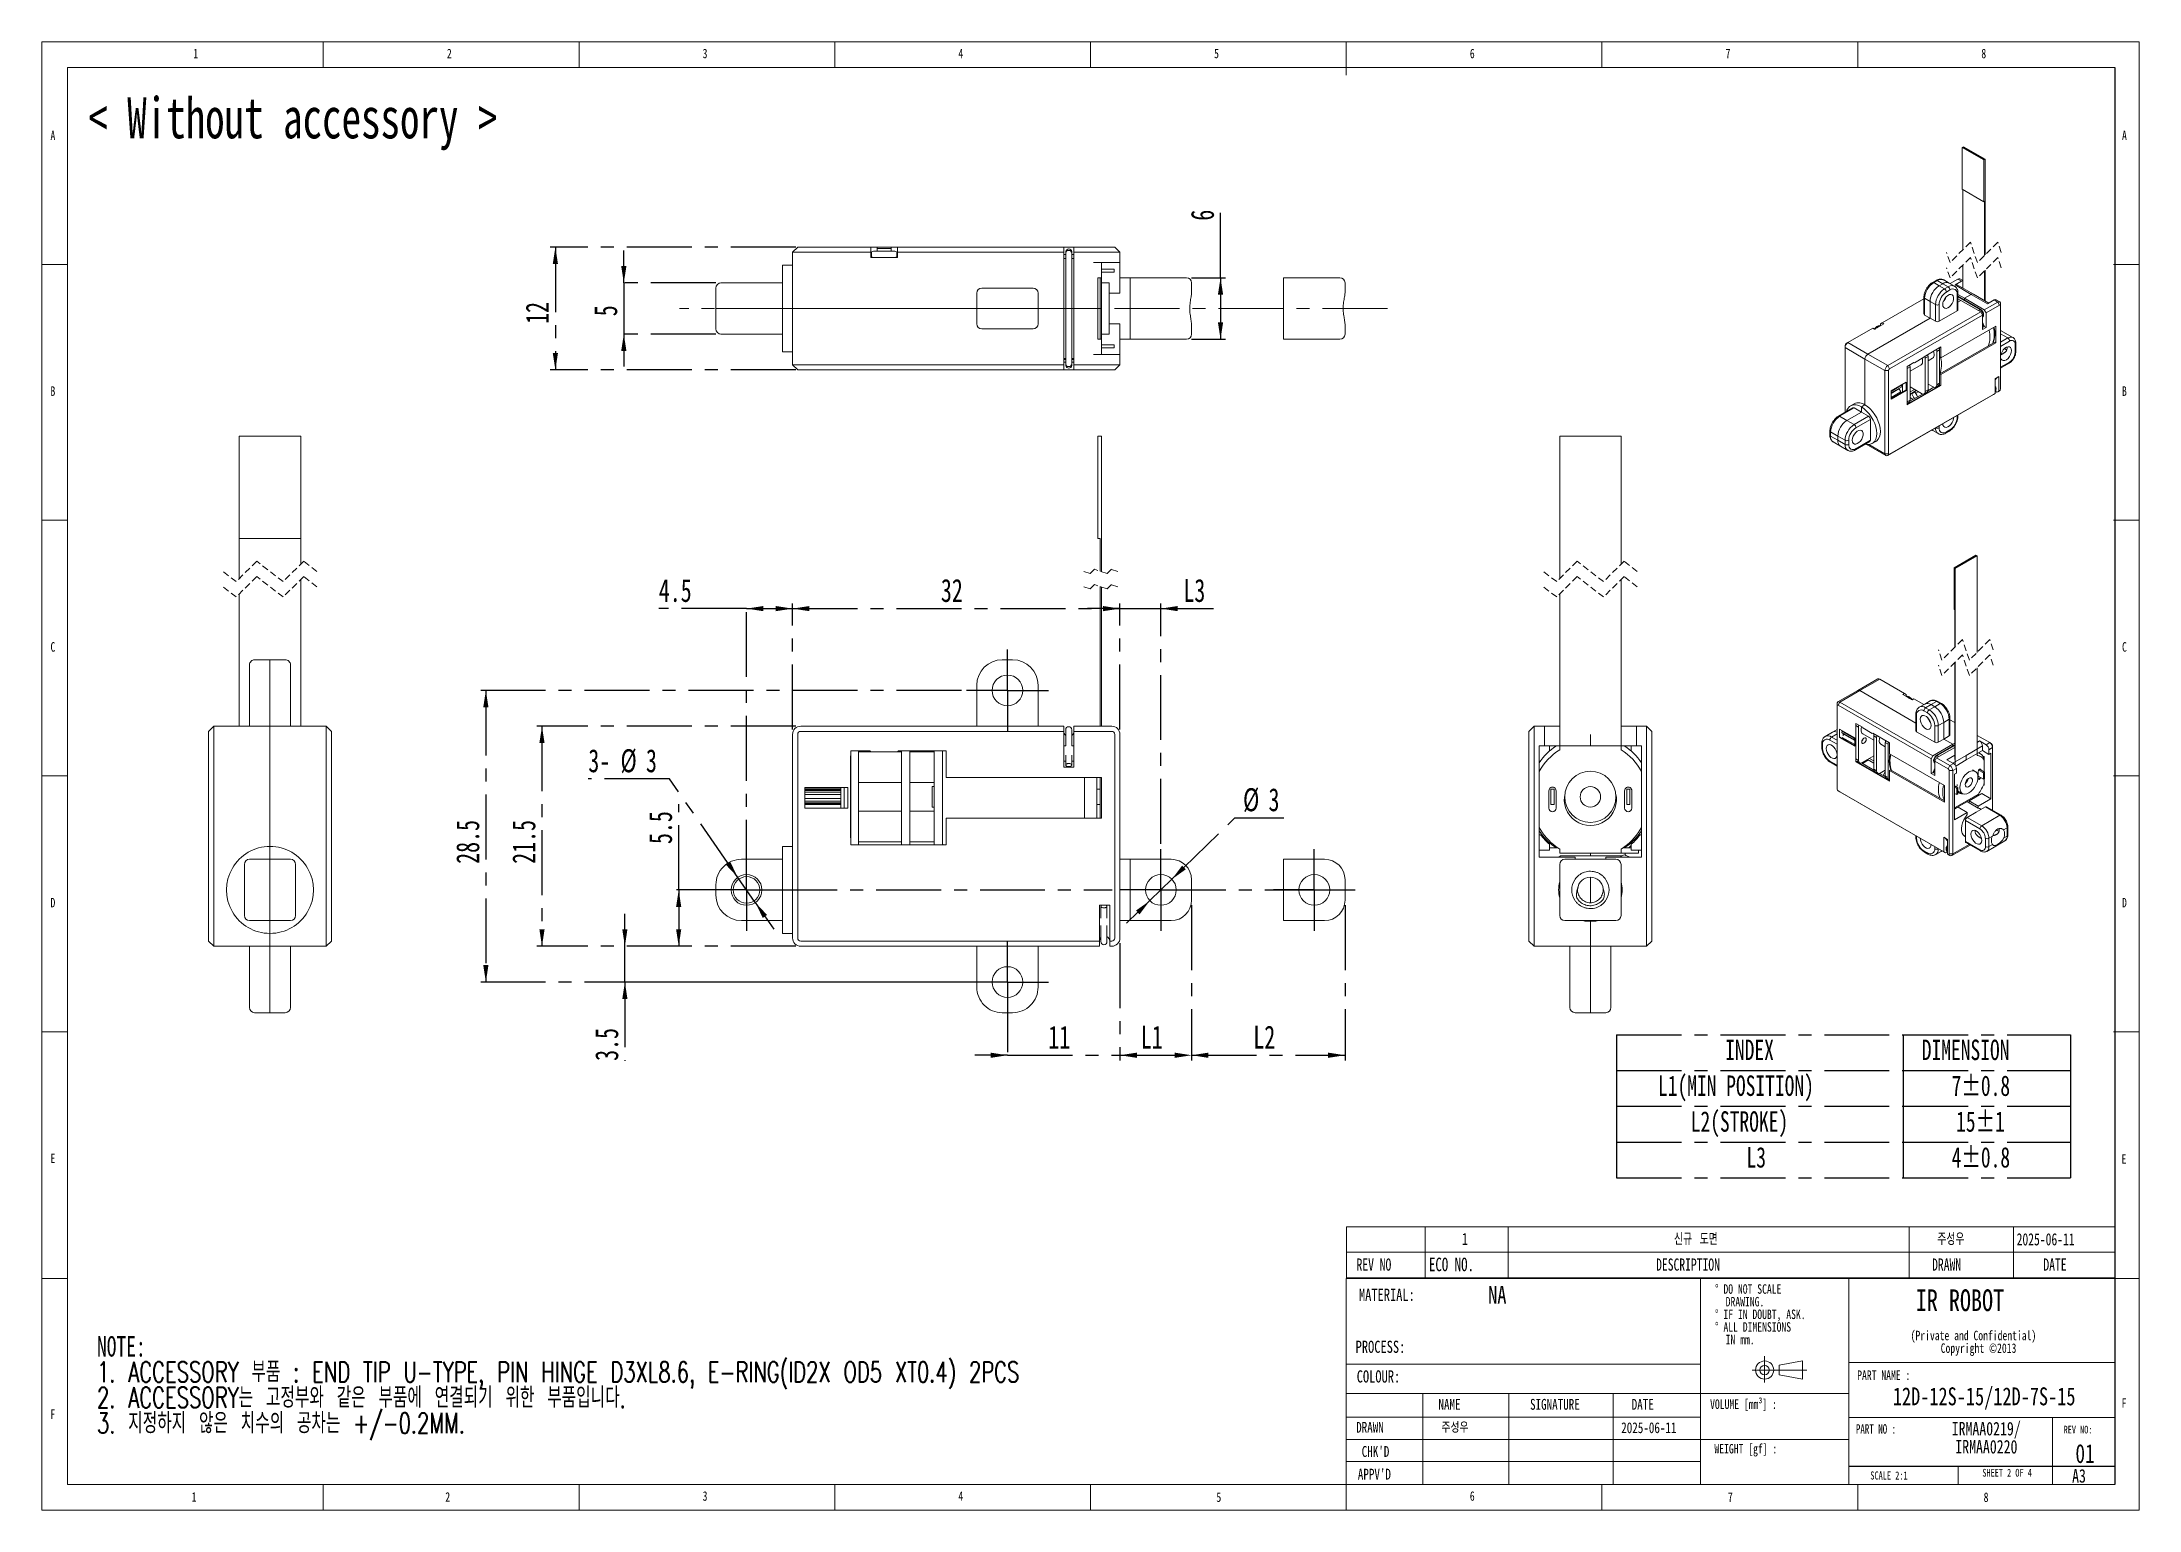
# Paper-space layout '시트1_KOR' of a CAD drawing. Header units: millimetres. Extents: x 5 to 415, y 5 to 292.
import ezdxf

# ---------------------------------------------------------------- set-up
doc = ezdxf.new("R2010")
doc.units = ezdxf.units.MM
doc.linetypes.add('CENTERX2', pattern=[20.32, 12.7, -2.54, 2.54, -2.54])
doc.linetypes.add('HIDDEN', pattern=[1.905, 1.27, -0.635])
doc.layers.add('CENTER_LINE', color=7, linetype='CENTERX2')
doc.layers.add('NOTES', color=7, linetype='Continuous')
doc.styles.add('SLDTEXTSTYLE0', font='TXT', dxfattribs={"width": 0.7})
doc.styles.add('SLDTEXTSTYLE1', font='TXT', dxfattribs={"width": 0.75})
doc.styles.add('SLDTEXTSTYLE2', font='TXT', dxfattribs={"width": 0.6875})
doc.styles.add('SLDTEXTSTYLE3', font='TXT', dxfattribs={"width": 0.694444})
doc.styles.add('SLDTEXTSTYLE4', font='TXT', dxfattribs={"width": 0.7, "bigfont": 'bigfont'})
doc.dimstyles.new('SLDDIMSTYLE0', dxfattribs={"dimtxt": 4.5, "dimasz": 3.302, "dimexe": 0, "dimexo": 0.0625, "dimgap": 1.125, "dimtad": 1, "dimlfac": 0.5, "dimrnd": 1e-09, "dimzin": 12, "dimdsep": 46, "dimtxsty": 'SLDTEXTSTYLE0', "dimsah": 1, "dimcen": 0.09, "dimadec": 0, "dimazin": 3, "dimtfac": 1, "dimtofl": 0, "dimtmove": 0, "dimatfit": 3, "dimfxl": 1, "dimfrac": 2, "dimtolj": 1, "dimtzin": 12, "dimarcsym": 0})
doc.dimstyles.new('SLDDIMSTYLE1', dxfattribs={"dimtxt": 4.5, "dimasz": 3.302, "dimexe": 0, "dimexo": 0.0625, "dimgap": 1.125, "dimtad": 0, "dimtih": 1, "dimtoh": 1, "dimlfac": 0.5, "dimrnd": 1e-09, "dimzin": 12, "dimdsep": 46, "dimtxsty": 'SLDTEXTSTYLE0', "dimsah": 1, "dimcen": 0, "dimadec": 0, "dimazin": 3, "dimtfac": 1, "dimtmove": 0, "dimatfit": 3, "dimfxl": 1, "dimfrac": 2, "dimtolj": 1, "dimtzin": 12, "dimarcsym": 0})
doc.dimstyles.new('SLDDIMSTYLE2', dxfattribs={"dimtxt": 4.5, "dimasz": 3.302, "dimexe": 0, "dimexo": 0.0625, "dimgap": 1.125, "dimtad": 1, "dimlfac": 0.5, "dimrnd": 1e-09, "dimzin": 12, "dimdsep": 46, "dimtxsty": 'SLDTEXTSTYLE0', "dimsah": 1, "dimcen": 0.09, "dimadec": 0, "dimazin": 3, "dimtfac": 1, "dimtmove": 0, "dimatfit": 0, "dimfxl": 1, "dimfrac": 2, "dimtolj": 1, "dimtzin": 12, "dimarcsym": 0})
doc.dimstyles.new('SLDDIMSTYLE3', dxfattribs={"dimtxt": 4.5, "dimasz": 3.302, "dimexe": 0, "dimexo": 0.0625, "dimgap": 1.125, "dimtad": 0, "dimtih": 1, "dimtoh": 1, "dimlfac": 0.5, "dimrnd": 1e-09, "dimzin": 12, "dimdsep": 46, "dimtxsty": 'SLDTEXTSTYLE0', "dimsah": 1, "dimcen": 0, "dimadec": 0, "dimazin": 3, "dimtfac": 1, "dimtmove": 0, "dimatfit": 3, "dimfxl": 1, "dimfrac": 2, "dimtolj": 1, "dimtzin": 12, "dimarcsym": 0})

psp = doc.layouts.new('시트1_KOR')

# ---------------------------------------------------------------- texts
at = {"color": 7, "linetype": 'Continuous', "lineweight": 0}
for s, insert, char_height, attachment_point, style in [('1', (34.583, 290.668), 1.852, 1, 'SLDTEXTSTYLE1'), ('2', (84.167, 290.668), 1.852, 1, 'SLDTEXTSTYLE1'), ('3', (134.167, 290.668), 1.852, 1, 'SLDTEXTSTYLE1'), ('4', (184.167, 290.668), 1.852, 1, 'SLDTEXTSTYLE1'), ('5', (234.167, 290.668), 1.852, 1, 'SLDTEXTSTYLE1'), ('6', (284.167, 290.668), 1.852, 1, 'SLDTEXTSTYLE1'), ('7', (334.167, 290.668), 1.852, 1, 'SLDTEXTSTYLE1'), ('8', (384.167, 290.668), 1.852, 1, 'SLDTEXTSTYLE1'), ('A', (6.667, 274.668), 1.852, 1, 'SLDTEXTSTYLE1'), ('A', (411.667, 274.668), 1.852, 1, 'SLDTEXTSTYLE1'), ('B', (6.667, 224.668), 1.852, 1, 'SLDTEXTSTYLE1'), ('B', (411.667, 224.668), 1.852, 1, 'SLDTEXTSTYLE1'), ('C', (6.667, 174.668), 1.852, 1, 'SLDTEXTSTYLE1'), ('C', (411.667, 174.668), 1.852, 1, 'SLDTEXTSTYLE1'), ('D', (6.667, 124.668), 1.852, 1, 'SLDTEXTSTYLE1'), ('D', (411.667, 124.668), 1.852, 1, 'SLDTEXTSTYLE1'), ('E', (6.667, 74.668), 1.852, 1, 'SLDTEXTSTYLE1'), ('E', (411.586, 74.537), 1.852, 1, 'SLDTEXTSTYLE1'), ('MATERIAL:', (262.479, 48.278), 2.3813, 1, 'SLDTEXTSTYLE1'), ('NA', (289.535, 48.832), 3.5, 2, 'SLDTEXTSTYLE1'), ('PROCESS:', (261.829, 38.108), 2.3813, 1, 'SLDTEXTSTYLE1'), ('PART NAME :', (359.887, 32.29), 1.85208, 1, 'SLDTEXTSTYLE1'), ('12D-12S-15/12D-7S-15', (384.717, 28.983), 3.5, 2, 'SLDTEXTSTYLE1'), ('F', (6.667, 24.668), 1.852, 1, 'SLDTEXTSTYLE1'), ('NAME', (278.027, 26.726), 2.1167, 1, 'SLDTEXTSTYLE1'), ('SIGNATURE', (295.935, 26.726), 2.1167, 1, 'SLDTEXTSTYLE1'), ('DATE', (315.804, 26.726), 2.1167, 1, 'SLDTEXTSTYLE1'), ('VOLUME [mm³] :', (331.133, 26.622), 1.85208, 1, 'SLDTEXTSTYLE1'), ('DRAWN', (261.937, 22.233), 2.1167, 1, 'SLDTEXTSTYLE1'), ('2025-06-11', (313.76, 22.154), 2.1167, 1, 'SLDTEXTSTYLE1'), ('REV NO:', (400.257, 21.476), 1.5, 1, 'SLDTEXTSTYLE1'), ("CHK'D", (263.024, 17.51), 2.1167, 1, 'SLDTEXTSTYLE1'), ("APPV'D", (262.263, 13.079), 2.1167, 1, 'SLDTEXTSTYLE1'), ('SCALE 2:1', (362.46, 12.552), 1.5875, 1, 'SLDTEXTSTYLE1'), ('SHEET 2 OF 4', (384.361, 13.041), 1.5, 1, 'SLDTEXTSTYLE2'), ('A3', (401.912, 13.007), 2.6458, 1, 'SLDTEXTSTYLE1'), ('1', (34.278, 8.493), 1.852, 1, 'SLDTEXTSTYLE1'), ('2', (83.861, 8.493), 1.852, 1, 'SLDTEXTSTYLE1'), ('3', (134.167, 8.668), 1.852, 1, 'SLDTEXTSTYLE1'), ('4', (184.167, 8.668), 1.852, 1, 'SLDTEXTSTYLE1'), ('5', (234.613, 8.434), 1.852, 1, 'SLDTEXTSTYLE1')]:
    psp.add_mtext(s, dxfattribs=dict(at, insert=insert, char_height=char_height, attachment_point=attachment_point, style=style))
at = {"layer": 'CENTER_LINE'}
for s, insert, char_height, attachment_point, style in [('< Without accessory >', (14.052, 281.16), 8, 1, 'SLDTEXTSTYLE0'), ('2025-06-11', (391.066, 59.12), 2.3813, 1, 'SLDTEXTSTYLE0'), ('01', (404.442, 17.907), 3.7042, 2, 'SLDTEXTSTYLE1')]:
    psp.add_mtext(s, dxfattribs=dict(at, insert=insert, char_height=char_height, attachment_point=attachment_point, style=style))
at = {"layer": 'NOTES', "attachment_point": 1}
for s, insert, char_height, style in [('IR ROBOT', (371.345, 48.136), 4.2333, 'SLDTEXTSTYLE1'), ('COLOUR:', (262.046, 32.312), 2.3813, 'SLDTEXTSTYLE1'), ('F', (411.586, 26.839), 1.852, 'SLDTEXTSTYLE1'), ('주성우', (278.602, 22.233), 2.1167, 'SLDTEXTSTYLE4'), ('PART NO :', (359.636, 21.78), 1.8521, 'SLDTEXTSTYLE3'), ('WEIGHT [gf] :', (331.976, 17.919), 1.85208, 'SLDTEXTSTYLE1'), ('6', (284.167, 8.668), 1.852, 'SLDTEXTSTYLE1'), ('7', (334.613, 8.434), 1.852, 'SLDTEXTSTYLE1'), ('8', (384.613, 8.434), 1.852, 'SLDTEXTSTYLE1')]:
    psp.add_mtext(s, dxfattribs=dict(at, insert=insert, char_height=char_height, style=style))

# ---------------------------------------------------------------- blocks, each defined once
blk = doc.blocks.new('SW_NOTE_0_4')
at = {"layer": 'CENTER_LINE', "color": 0, "char_height": 4, "attachment_point": 1}
for s, insert, style in [('NOTE:', (0, 5.16), 'SLDTEXTSTYLE0'), ('1. ACCESSORY 부품 : END TIP U-TYPE, PIN HINGE D3XL8.6, E-RING(ID2X OD5 XT0.4) 2PCS', (0, 0.16), 'SLDTEXTSTYLE4'), ('2. ACCESSORY는 고정부와 같은 부품에 연결되기 위한 부품입니다.', (0, -4.84), 'SLDTEXTSTYLE4'), ('3. 지정하지 않은 치수의 공차는 +/-0.2MM.', (0, -9.84), 'SLDTEXTSTYLE4')]:
    blk.add_mtext(s, dxfattribs=dict(at, insert=insert, style=style))
blk = doc.blocks.new('SW_NOTE_0_5')
at = {"color": 0, "linetype": 'Continuous', "lineweight": 0, "char_height": 1.8521, "attachment_point": 2, "style": 'SLDTEXTSTYLE1'}
for s, insert in [('(Private and Confidential)', (15.4, 2.39)), ('Copyright ©2013', (16.39, -0.08))]:
    blk.add_mtext(s, dxfattribs=dict(at, insert=insert))
blk = doc.blocks.new('SW_NOTE_0_6')
at = {"color": 0, "linetype": 'Continuous', "lineweight": 0, "char_height": 2.646, "attachment_point": 2, "style": 'SLDTEXTSTYLE1'}
for s, insert in [('IRMAA0219/', (9.96, 3.41)), ('IRMAA0220', (9.99, -0.12))]:
    blk.add_mtext(s, dxfattribs=dict(at, insert=insert))
blk = doc.blocks.new('SW_NOTE_0_7')
at = {"color": 0, "linetype": 'Continuous', "lineweight": 0, "attachment_point": 1, "style": 'SLDTEXTSTYLE1'}
for s, insert, char_height in [('%%d DO NOT SCALE', (0, 2.39), 1.8521), ('%%d IF IN DOUBT, ASK.', (0, -2.55), 1.8521), ('DRAWING.', (2.08, -0.08), 1.852), ('%%d ALL DIMENSIONS', (0, -5.02), 1.8521), ('IN mm.', (2.08, -7.49), 1.852)]:
    blk.add_mtext(s, dxfattribs=dict(at, insert=insert, char_height=char_height))
blk = doc.blocks.new('SW_TABLEANNOTATION_2')
at = {"color": 0, "linetype": 'Continuous', "lineweight": 18}
for p, q in [((0, 0), (0, -5)), ((0, 0), (15.39, 0)), ((15.39, 0), (15.39, -5)), ((15.39, 0), (31.57, 0)), ((31.57, 0), (31.57, -5)), ((31.57, 0), (109.99, 0)), ((109.99, 0), (109.99, -5)), ((109.99, 0), (130.36, 0)), ((130.36, 0), (130.36, -5)), ((130.36, 0), (150.24, 0)), ((150.24, 0), (150.24, -5)), ((0, -5), (0, -10)), ((0, -5), (15.39, -5)), ((15.39, -5), (15.39, -10)), ((15.39, -5), (31.57, -5)), ((31.57, -5), (31.57, -10)), ((31.57, -5), (109.99, -5)), ((109.99, -5), (109.99, -10)), ((109.99, -5), (130.36, -5)), ((130.36, -5), (130.36, -10)), ((130.36, -5), (150.24, -5)), ((150.24, -5), (150.24, -10)), ((0, -10), (15.39, -10)), ((15.39, -10), (31.57, -10)), ((31.57, -10), (109.99, -10)), ((109.99, -10), (130.36, -10)), ((130.36, -10), (150.24, -10))]:
    blk.add_line(p, q, dxfattribs=at)
at = {"color": 0, "linetype": 'Continuous', "lineweight": 0, "attachment_point": 1}
for s, insert, char_height, style in [('1', (22.57, -1.22), 2.38, 'SLDTEXTSTYLE0'), ('신규 도면', (64.02, -1.22), 2.381, 'SLDTEXTSTYLE4'), ('주성우', (115.5, -1.22), 2.381, 'SLDTEXTSTYLE4'), ('REV NO', (1.95, -6.22), 2.381, 'SLDTEXTSTYLE0'), ('ECO NO.', (16.1, -6.06), 2.646, 'SLDTEXTSTYLE0'), ('DESCRIPTION', (60.52, -6.22), 2.3813, 'SLDTEXTSTYLE0'), ('DRAWN', (114.48, -6.22), 2.381, 'SLDTEXTSTYLE0'), ('DATE', (136.23, -6.22), 2.381, 'SLDTEXTSTYLE0')]:
    blk.add_mtext(s, dxfattribs=dict(at, insert=insert, char_height=char_height, style=style))
blk = doc.blocks.new('SW_TABLEANNOTATION_3')
at = {"layer": 'CENTER_LINE', "color": 0}
for p, q in [((0, 0), (0, -7)), ((0, 0), (56.08, 0)), ((56.08, 0), (56.08, -7)), ((56.08, 0), (88.76, 0)), ((88.76, 0), (88.76, -7)), ((0, -7), (0, -14)), ((0, -7), (56.08, -7)), ((56.08, -7), (56.08, -14)), ((56.08, -7), (88.76, -7)), ((88.76, -7), (88.76, -14)), ((0, -14), (0, -21)), ((0, -14), (56.08, -14)), ((56.08, -14), (56.08, -21)), ((56.08, -14), (88.76, -14)), ((88.76, -14), (88.76, -21)), ((0, -21), (0, -28)), ((0, -21), (56.08, -21)), ((56.08, -21), (56.08, -28)), ((56.08, -21), (88.76, -21)), ((88.76, -21), (88.76, -28)), ((0, -28), (56.08, -28)), ((56.08, -28), (88.76, -28))]:
    blk.add_line(p, q, dxfattribs=at)
at = {"layer": 'CENTER_LINE', "color": 0, "char_height": 4, "attachment_point": 1, "style": 'SLDTEXTSTYLE0'}
for s, insert in [('INDEX', (21.25, -0.97)), ('DIMENSION', (59.69, -0.97)), ('L1(MIN POSITION)', (8.12, -7.97)), ('7±0.8', (65.53, -7.97)), ('L2(STROKE)', (14.52, -14.97)), ('15±1', (66.4, -14.97)), ('L3', (25.42, -21.97)), ('4±0.8', (65.53, -21.97))]:
    blk.add_mtext(s, dxfattribs=dict(at, insert=insert))
blk = doc.blocks.new('SW_BROKEN_VIEW_5')
at = {"color": 0, "linetype": 'CENTERX2'}
blk.add_line((0, 0), (30, 0), dxfattribs=at)
blk = doc.blocks.new('_D_15')
at = {"layer": 'CENTER_LINE'}
for p, q in [((229.76, 123.22), (229.76, 92.91)), ((215.76, 115.82), (215.76, 92.91)), ((215.76, 93.91), (229.76, 93.91))]:
    blk.add_line(p, q, dxfattribs=at)
for points in [[(215.76, 93.91), (219.06, 93.4), (219.06, 94.42)], [(229.76, 93.91), (226.46, 94.42), (226.46, 93.4)]]:
    blk.add_solid(points, dxfattribs=at)
at = {"layer": 'CENTER_LINE', "insert": (219.83, 99.71), "char_height": 4.5, "attachment_point": 1, "style": 'SLDTEXTSTYLE0'}
blk.add_mtext('L1', dxfattribs=at)
blk = doc.blocks.new('_D_16')
at = {"layer": 'CENTER_LINE'}
for p, q in [((229.76, 123.22), (229.76, 92.91)), ((259.76, 123.22), (259.76, 92.91)), ((229.76, 93.91), (259.76, 93.91))]:
    blk.add_line(p, q, dxfattribs=at)
for points in [[(229.76, 93.91), (233.06, 93.4), (233.06, 94.42)], [(259.76, 93.91), (256.46, 94.42), (256.46, 93.4)]]:
    blk.add_solid(points, dxfattribs=at)
at = {"layer": 'CENTER_LINE', "insert": (241.83, 99.71), "char_height": 4.5, "attachment_point": 1, "style": 'SLDTEXTSTYLE0'}
blk.add_mtext('L2', dxfattribs=at)
blk = doc.blocks.new('_D_17')
at = {"layer": 'CENTER_LINE'}
for p, q in [((129.49, 126.22), (129.49, 142.97)), ((141.76, 126.22), (128.49, 126.22)), ((129.49, 126.22), (129.49, 115.22)), ((152.36, 115.22), (128.49, 115.22))]:
    blk.add_line(p, q, dxfattribs=at)
for points in [[(129.49, 126.22), (128.98, 122.92), (129.99, 122.92)], [(129.49, 115.22), (129.99, 118.53), (128.98, 118.53)]]:
    blk.add_solid(points, dxfattribs=at)
at = {"layer": 'CENTER_LINE', "insert": (123.68, 135.2), "char_height": 4.5, "attachment_point": 1, "rotation": 90, "style": 'SLDTEXTSTYLE0'}
blk.add_mtext('5.5', dxfattribs=at)
blk = doc.blocks.new('_D_18')
at = {"layer": 'CENTER_LINE'}
for p, q in [((152.36, 158.22), (101.76, 158.22)), ((102.76, 158.22), (102.76, 115.22)), ((152.36, 115.22), (101.76, 115.22))]:
    blk.add_line(p, q, dxfattribs=at)
for points in [[(102.76, 158.22), (102.25, 154.92), (103.27, 154.92)], [(102.76, 115.22), (103.27, 118.53), (102.25, 118.53)]]:
    blk.add_solid(points, dxfattribs=at)
at = {"layer": 'CENTER_LINE', "insert": (96.96, 131.33), "char_height": 4.5, "attachment_point": 1, "rotation": 90, "style": 'SLDTEXTSTYLE0'}
blk.add_mtext('21.5', dxfattribs=at)
blk = doc.blocks.new('_D_19')
at = {"layer": 'CENTER_LINE'}
for p, q in [((127.69, 147.94), (111.82, 147.94)), ((141.05, 128.69), (127.69, 147.94)), ((144.47, 123.76), (141.05, 128.69)), ((144.47, 123.76), (148.09, 118.54))]:
    blk.add_line(p, q, dxfattribs=at)
for points in [[(141.05, 128.69), (139.58, 131.69), (138.75, 131.11)], [(144.47, 123.76), (145.93, 120.76), (146.77, 121.34)]]:
    blk.add_solid(points, dxfattribs=at)
at = {"layer": 'CENTER_LINE', "char_height": 4.5, "attachment_point": 1, "style": 'SLDTEXTSTYLE0'}
for s, insert in [('3-', (111.82, 153.74)), ('%%c', (118.11, 153.74)), ('3', (123.09, 153.74))]:
    blk.add_mtext(s, dxfattribs=dict(at, insert=insert))
blk = doc.blocks.new('_D_20')
at = {"layer": 'CENTER_LINE'}
for p, q in [((151.76, 157.62), (151.76, 182.22)), ((151.76, 181.22), (215.76, 181.22)), ((215.76, 157.62), (215.76, 182.22))]:
    blk.add_line(p, q, dxfattribs=at)
for points in [[(151.76, 181.22), (155.06, 180.72), (155.06, 181.73)], [(215.76, 181.22), (212.46, 181.73), (212.46, 180.72)]]:
    blk.add_solid(points, dxfattribs=at)
at = {"layer": 'CENTER_LINE', "insert": (180.75, 187.03), "char_height": 4.5, "attachment_point": 1, "style": 'SLDTEXTSTYLE0'}
blk.add_mtext('32', dxfattribs=at)
blk = doc.blocks.new('_D_21')
at = {"layer": 'CENTER_LINE'}
for p, q in [((142.76, 181.22), (125.6, 181.22)), ((142.76, 127.22), (142.76, 182.22)), ((142.76, 181.22), (151.76, 181.22)), ((151.76, 157.62), (151.76, 182.22))]:
    blk.add_line(p, q, dxfattribs=at)
for points in [[(142.76, 181.22), (146.06, 180.72), (146.06, 181.73)], [(151.76, 181.22), (148.46, 181.73), (148.46, 180.72)]]:
    blk.add_solid(points, dxfattribs=at)
at = {"layer": 'CENTER_LINE', "insert": (125.6, 187.03), "char_height": 4.5, "attachment_point": 1, "style": 'SLDTEXTSTYLE0'}
blk.add_mtext('4.5', dxfattribs=at)
blk = doc.blocks.new('_D_22')
at = {"layer": 'CENTER_LINE'}
for p, q in [((118.97, 115.22), (118.97, 121.57)), ((152.36, 115.22), (117.97, 115.22)), ((118.97, 108.22), (118.97, 115.22)), ((192.76, 108.22), (117.97, 108.22)), ((118.97, 108.22), (118.97, 92.81))]:
    blk.add_line(p, q, dxfattribs=at)
for points in [[(118.97, 115.22), (119.47, 118.53), (118.46, 118.53)], [(118.97, 108.22), (118.46, 104.92), (119.47, 104.92)]]:
    blk.add_solid(points, dxfattribs=at)
at = {"layer": 'CENTER_LINE', "insert": (113.16, 92.81), "char_height": 4.5, "attachment_point": 1, "rotation": 90, "style": 'SLDTEXTSTYLE0'}
blk.add_mtext('3.5', dxfattribs=at)
blk = doc.blocks.new('_D_23')
at = {"layer": 'CENTER_LINE'}
for p, q in [((215.76, 115.82), (215.76, 92.91)), ((193.76, 107.22), (193.76, 92.91)), ((193.76, 93.91), (187.41, 93.91)), ((193.76, 93.91), (215.76, 93.91)), ((215.76, 93.91), (222.11, 93.91))]:
    blk.add_line(p, q, dxfattribs=at)
for points in [[(193.76, 93.91), (190.46, 94.42), (190.46, 93.4)], [(215.76, 93.91), (219.06, 93.4), (219.06, 94.42)]]:
    blk.add_solid(points, dxfattribs=at)
at = {"layer": 'CENTER_LINE', "insert": (201.75, 99.71), "char_height": 4.5, "attachment_point": 1, "style": 'SLDTEXTSTYLE0'}
blk.add_mtext('11', dxfattribs=at)
blk = doc.blocks.new('_D_24')
at = {"layer": 'CENTER_LINE'}
for p, q in [((184.76, 165.22), (90.79, 165.22)), ((91.79, 165.22), (91.79, 108.22)), ((184.76, 108.22), (90.79, 108.22))]:
    blk.add_line(p, q, dxfattribs=at)
for points in [[(91.79, 165.22), (91.28, 161.92), (92.3, 161.92)], [(91.79, 108.22), (92.3, 111.53), (91.28, 111.53)]]:
    blk.add_solid(points, dxfattribs=at)
at = {"layer": 'CENTER_LINE', "insert": (85.99, 131.33), "char_height": 4.5, "attachment_point": 1, "rotation": 90, "style": 'SLDTEXTSTYLE0'}
blk.add_mtext('28.5', dxfattribs=at)
blk = doc.blocks.new('_D_25')
at = {"layer": 'CENTER_LINE'}
for p, q in [((215.76, 181.22), (209.41, 181.22)), ((215.76, 157.62), (215.76, 182.22)), ((215.76, 181.22), (223.76, 181.22)), ((223.76, 135.22), (223.76, 182.22)), ((223.76, 181.22), (234.02, 181.22))]:
    blk.add_line(p, q, dxfattribs=at)
for points in [[(215.76, 181.22), (212.46, 181.73), (212.46, 180.72)], [(223.76, 181.22), (227.06, 180.72), (227.06, 181.73)]]:
    blk.add_solid(points, dxfattribs=at)
at = {"layer": 'CENTER_LINE', "insert": (228.16, 187.03), "char_height": 4.5, "attachment_point": 1, "style": 'SLDTEXTSTYLE0'}
blk.add_mtext('L3', dxfattribs=at)
blk = doc.blocks.new('_D_26')
at = {"layer": 'CENTER_LINE'}
for p, q in [((225.91, 128.32), (238.23, 140.32)), ((238.23, 140.32), (247.81, 140.32)), ((221.61, 124.13), (225.91, 128.32)), ((221.61, 124.13), (217.06, 119.7))]:
    blk.add_line(p, q, dxfattribs=at)
for points in [[(225.91, 128.32), (228.63, 130.26), (227.92, 130.99)], [(221.61, 124.13), (218.89, 122.19), (219.6, 121.46)]]:
    blk.add_solid(points, dxfattribs=at)
at = {"layer": 'CENTER_LINE', "char_height": 4.5, "attachment_point": 1, "style": 'SLDTEXTSTYLE0'}
for s, insert in [('%%c', (239.82, 146.12)), ('3', (244.8, 146.12))]:
    blk.add_mtext(s, dxfattribs=dict(at, insert=insert))
blk = doc.blocks.new('SW_CENTERMARKSYMBOL_5')
at = {"layer": 'CENTER_LINE', "color": 0}
for p, q in [((0, 5), (0, 8)), ((0, 0), (0, 5)), ((-5, 0), (-8, 0)), ((0, 0), (-5, 0)), ((0, 0), (0, -5)), ((0, 0), (5, 0)), ((5, 0), (8, 0)), ((0, -5), (0, -8))]:
    blk.add_line(p, q, dxfattribs=at)
blk = doc.blocks.new('SW_CENTERMARKSYMBOL_6')
at = {"layer": 'CENTER_LINE', "color": 0}
for p, q in [((0, 5), (0, 8)), ((0, 0), (0, 5)), ((-5, 0), (-8, 0)), ((0, 0), (-5, 0)), ((0, 0), (0, -5)), ((0, 0), (5, 0)), ((5, 0), (8, 0)), ((0, -5), (0, -8))]:
    blk.add_line(p, q, dxfattribs=at)
blk = doc.blocks.new('SW_CENTERMARKSYMBOL_7')
at = {"layer": 'CENTER_LINE', "color": 0}
for p, q in [((0, 5), (0, 8)), ((0, 0), (0, 5)), ((-5, 0), (-8, 0)), ((0, 0), (-5, 0)), ((0, 0), (0, -5)), ((0, 0), (5, 0)), ((5, 0), (8, 0)), ((0, -5), (0, -8))]:
    blk.add_line(p, q, dxfattribs=at)
blk = doc.blocks.new('SW_CENTERMARKSYMBOL_8')
at = {"layer": 'CENTER_LINE', "color": 0}
for p, q in [((0, 5), (0, 8)), ((0, 0), (0, 5)), ((-5, 0), (-8, 0)), ((0, 0), (-5, 0)), ((0, 0), (0, -5)), ((0, 0), (5, 0)), ((5, 0), (8, 0)), ((0, -5), (0, -8))]:
    blk.add_line(p, q, dxfattribs=at)
blk = doc.blocks.new('SW_CENTERMARKSYMBOL_9')
at = {"layer": 'CENTER_LINE', "color": 0}
for p, q in [((0, 5), (0, 8)), ((0, 0), (0, 5)), ((-5, 0), (-8, 0)), ((0, 0), (-5, 0)), ((0, 0), (0, -5)), ((0, 0), (5, 0)), ((5, 0), (71.47, 0)), ((0, -5), (0, -8))]:
    blk.add_line(p, q, dxfattribs=at)
blk = doc.blocks.new('_D_27')
at = {"layer": 'CENTER_LINE'}
for p, q in [((235.42, 245.89), (235.42, 260.07)), ((229.76, 245.89), (236.42, 245.89)), ((235.42, 245.89), (235.42, 233.89)), ((229.76, 233.89), (236.42, 233.89))]:
    blk.add_line(p, q, dxfattribs=at)
for points in [[(235.42, 245.89), (234.91, 242.59), (235.93, 242.59)], [(235.42, 233.89), (235.93, 237.19), (234.91, 237.19)]]:
    blk.add_solid(points, dxfattribs=at)
at = {"layer": 'CENTER_LINE', "insert": (229.62, 257.06), "char_height": 4.5, "attachment_point": 1, "rotation": 90, "style": 'SLDTEXTSTYLE0'}
blk.add_mtext('6', dxfattribs=at)
blk = doc.blocks.new('_D_28')
at = {"layer": 'CENTER_LINE'}
for p, q in [((118.76, 244.89), (118.76, 251.24)), ((136.76, 244.89), (117.76, 244.89)), ((118.76, 244.89), (118.76, 234.89)), ((136.76, 234.89), (117.76, 234.89)), ((118.76, 234.89), (118.76, 228.54))]:
    blk.add_line(p, q, dxfattribs=at)
for points in [[(118.76, 244.89), (119.27, 248.19), (118.25, 248.19)], [(118.76, 234.89), (118.25, 231.59), (119.27, 231.59)]]:
    blk.add_solid(points, dxfattribs=at)
at = {"layer": 'CENTER_LINE', "insert": (112.96, 238.38), "char_height": 4.5, "attachment_point": 1, "rotation": 90, "style": 'SLDTEXTSTYLE0'}
blk.add_mtext('5', dxfattribs=at)
blk = doc.blocks.new('_D_29')
at = {"layer": 'CENTER_LINE'}
for p, q in [((152.36, 251.89), (104.38, 251.89)), ((105.38, 251.89), (105.38, 227.89)), ((152.36, 227.89), (104.38, 227.89))]:
    blk.add_line(p, q, dxfattribs=at)
for points in [[(105.38, 251.89), (104.87, 248.59), (105.89, 248.59)], [(105.38, 227.89), (105.89, 231.19), (104.87, 231.19)]]:
    blk.add_solid(points, dxfattribs=at)
at = {"layer": 'CENTER_LINE', "insert": (99.58, 236.88), "char_height": 4.5, "attachment_point": 1, "rotation": 90, "style": 'SLDTEXTSTYLE0'}
blk.add_mtext('12', dxfattribs=at)

# ---------------------------------------------------------------- dimensions: what is measured, and where the dimension line sits
at = {"layer": 'CENTER_LINE'}
for base, p1, p2, dimstyle, picture, middle in [((235.42, 233.89), (228.759, 245.89), (228.759, 233.89), 'SLDDIMSTYLE0', '_D_27', (235.42, 258.567)), ((105.381, 227.89), (153.359, 251.89), (153.359, 227.89), 'SLDDIMSTYLE0', '_D_29', (105.381, 239.89)), ((118.759, 234.89), (137.759, 244.89), (137.759, 234.89), 'SLDDIMSTYLE2', '_D_28', (118.759, 239.89)), ((91.791, 108.225), (185.759, 165.225), (185.759, 108.225), 'SLDDIMSTYLE0', '_D_24', (91.791, 136.725)), ((102.759, 115.225), (153.359, 158.225), (153.359, 115.225), 'SLDDIMSTYLE0', '_D_18', (102.759, 136.725)), ((129.485, 115.225), (142.759, 126.225), (153.359, 115.225), 'SLDDIMSTYLE0', '_D_17', (129.485, 139.087)), ((118.965, 115.225), (193.759, 108.225), (153.359, 115.225), 'SLDDIMSTYLE2', '_D_22', (118.965, 96.694))]:
    dim = psp.add_linear_dim(base=base, p1=p1, p2=p2, angle=90, dimstyle=dimstyle, dxfattribs=at)
    dim.commit()
    dim.dimension.update_dxf_attribs({"geometry": picture, "text_midpoint": middle, "dimtype": 160})
for base, p1, p2, dimstyle, picture, middle in [((151.759, 181.225), (142.759, 126.225), (151.759, 156.625), 'SLDDIMSTYLE0', '_D_21', (129.485, 181.225)), ((215.759, 181.225), (151.759, 156.625), (215.759, 156.625), 'SLDDIMSTYLE0', '_D_20', (183.759, 181.225)), ((215.759, 93.908), (193.759, 108.225), (215.759, 116.825), 'SLDDIMSTYLE2', '_D_23', (204.759, 93.908))]:
    dim = psp.add_linear_dim(base=base, p1=p1, p2=p2, dimstyle=dimstyle, dxfattribs=at)
    dim.commit()
    dim.dimension.update_dxf_attribs({"geometry": picture, "text_midpoint": middle, "dimtype": 160})
for base, p1, p2, text, dimstyle, picture, middle in [((223.759, 181.225), (215.759, 156.625), (223.759, 134.225), 'L3', 'SLDDIMSTYLE2', '_D_25', (231.094, 181.225)), ((229.759, 93.908), (215.759, 116.825), (229.759, 124.225), 'L1', 'SLDDIMSTYLE0', '_D_15', (222.759, 93.908)), ((259.759, 93.908), (229.759, 124.225), (259.759, 124.225), 'L2', 'SLDDIMSTYLE0', '_D_16', (244.759, 93.908))]:
    dim = psp.add_linear_dim(base=base, p1=p1, p2=p2, text=text, dimstyle=dimstyle, dxfattribs=at)
    dim.commit()
    dim.dimension.update_dxf_attribs({"geometry": picture, "text_midpoint": middle, "dimtype": 160})
dim = psp.add_diameter_dim_2p(p1=(141.049, 128.69), p2=(144.469, 123.76), text='3-<>', dimstyle='SLDDIMSTYLE1', dxfattribs=at)
dim.commit()
dim.dimension.update_dxf_attribs({"geometry": '_D_19', "text_midpoint": (118.965, 151.062), "dimtype": 163})
dim = psp.add_diameter_dim_2p(p1=(225.908, 128.318), p2=(221.61, 124.131), dimstyle='SLDDIMSTYLE3', dxfattribs=at)
dim.commit()
dim.dimension.update_dxf_attribs({"geometry": '_D_26', "text_midpoint": (243.814, 143.446), "dimtype": 163})

# ---------------------------------------------------------------- linework, layer by layer
at = {"color": 7, "linetype": 'Continuous', "lineweight": 18}
for p, q in [((415, 292), (5, 292)), ((5, 292), (5, 5)), ((60, 287), (60, 292)), ((110, 292), (110, 287)), ((160, 287), (160, 292)), ((210, 292), (210, 287)), ((260, 285.5), (260, 292)), ((310, 292), (310, 287)), ((360, 287), (360, 292)), ((415, 5), (415, 292)), ((410.25, 287), (10, 287)), ((10, 287), (10, 10)), ((380.4, 271.377), (380.542, 271.458)), ((384.643, 268.927), (380.4, 271.377)), ((380.4, 271.377), (380.4, 263.211)), ((380.542, 271.458), (380.648, 271.52)), ((384.784, 269.009), (380.542, 271.458)), ((380.542, 271.458), (384.784, 269.009)), ((380.648, 271.52), (384.89, 269.071)), ((384.643, 268.927), (384.784, 269.009)), ((384.643, 260.762), (384.643, 268.927)), ((384.784, 269.009), (384.89, 269.071)), ((384.784, 269.009), (384.784, 269.009)), ((384.89, 269.071), (384.89, 250.36)), ((380.4, 263.211), (384.643, 260.762)), ((380.542, 251.361), (380.542, 263.13)), ((384.643, 260.762), (384.784, 260.844)), ((384.784, 260.844), (384.784, 250.254)), ((151.759, 250.89), (152.759, 251.89)), ((151.759, 250.89), (151.759, 239.89)), ((153.359, 250.89), (151.759, 250.89)), ((152.759, 251.89), (153.359, 251.89)), ((153.359, 251.89), (167.059, 251.89)), ((167.059, 250.89), (153.359, 250.89)), ((167.059, 251.89), (167.059, 250.89)), ((168.274, 251.89), (167.059, 251.89)), ((167.059, 249.89), (167.059, 250.89)), ((167.159, 250.69), (167.159, 250.29)), ((171.759, 251.09), (167.559, 251.09)), ((168.274, 251.09), (168.274, 251.89)), ((168.274, 251.89), (171.045, 251.89)), ((171.045, 251.59), (168.274, 251.59)), ((171.045, 251.09), (171.045, 251.89)), ((172.259, 251.89), (171.045, 251.89)), ((172.159, 250.29), (172.159, 250.69)), ((172.259, 251.89), (204.759, 251.89)), ((172.259, 250.89), (172.259, 251.89)), ((204.759, 250.89), (172.259, 250.89)), ((172.259, 249.89), (172.259, 250.89)), ((204.759, 251.89), (204.759, 250.89)), ((204.759, 251.89), (206.759, 251.89)), ((204.759, 250.89), (204.759, 239.89)), ((205.157, 250.461), (204.759, 250.461)), ((205.157, 250.656), (205.157, 251.009)), ((205.157, 249.456), (205.157, 250.656)), ((206.357, 250.656), (206.357, 251.009)), ((206.357, 249.456), (206.357, 250.656)), ((206.759, 250.461), (206.357, 250.461)), ((206.759, 251.89), (214.159, 251.89)), ((206.759, 250.89), (206.759, 251.89)), ((206.759, 250.89), (206.759, 239.89)), ((214.159, 250.89), (206.759, 250.89)), ((214.159, 251.89), (214.759, 251.89)), ((215.759, 250.89), (214.159, 250.89)), ((214.759, 251.89), (215.759, 250.89)), ((215.759, 248.89), (215.759, 250.89)), ((10, 248.5), (5, 248.5)), ((151.759, 248.39), (149.759, 248.39)), ((149.759, 239.89), (149.759, 248.39)), ((167.059, 249.89), (172.259, 249.89)), ((205.157, 249.69), (204.759, 249.69)), ((205.157, 230.334), (205.157, 249.456)), ((206.759, 249.69), (206.353, 249.69)), ((206.357, 230.334), (206.357, 249.456)), ((214.159, 248.89), (210.559, 248.89)), ((212.159, 248.89), (212.159, 245.89)), ((214.659, 247.59), (212.159, 247.59)), ((214.659, 246.99), (212.159, 246.99)), ((215.759, 248.89), (214.159, 248.89)), ((214.659, 247.59), (214.659, 246.99)), ((215.759, 248.89), (215.759, 242.89)), ((380.542, 243.889), (380.542, 248.361)), ((384.784, 247.254), (384.784, 241.44)), ((384.89, 247.36), (384.89, 241.378)), ((415, 248.5), (410, 248.5)), ((136.759, 239.89), (136.759, 243.89)), ((137.759, 244.89), (141.759, 244.89)), ((141.759, 244.89), (149.759, 244.89)), ((187.759, 239.89), (187.759, 242.89)), ((188.759, 243.89), (192.759, 243.89)), ((192.759, 243.89), (194.759, 243.89)), ((194.759, 243.89), (198.759, 243.89)), ((199.759, 242.89), (199.759, 239.89)), ((211.459, 233.89), (211.459, 245.89)), ((211.459, 245.89), (211.859, 245.89)), ((211.859, 245.89), (212.159, 245.89)), ((211.859, 245.89), (211.859, 233.89)), ((212.159, 245.89), (212.159, 233.89)), ((213.659, 244.89), (212.159, 244.89)), ((213.659, 244.89), (213.659, 234.89)), ((213.659, 242.89), (215.759, 242.89)), ((217.759, 245.89), (215.759, 245.89)), ((217.759, 245.89), (225.759, 245.89)), ((217.759, 244.89), (217.759, 245.89)), ((217.759, 244.89), (217.759, 239.89)), ((225.759, 245.89), (228.759, 245.89)), ((229.759, 244.89), (229.759, 242.943)), ((247.759, 245.89), (255.759, 245.89)), ((247.759, 244.89), (247.759, 245.89)), ((247.759, 244.89), (247.759, 234.89)), ((255.759, 245.89), (258.759, 245.89)), ((259.759, 244.89), (259.759, 242.943)), ((372.935, 242.088), (372.935, 238.822)), ((375.307, 245.379), (374.599, 244.971)), ((375.557, 245.354), (374.849, 244.946)), ((374.849, 244.946), (375.91, 244.334)), ((376.617, 244.742), (375.557, 245.354)), ((375.91, 244.334), (376.617, 244.742)), ((375.91, 244.334), (376.971, 243.721)), ((377.678, 244.129), (376.617, 244.742)), ((377.867, 244.866), (376.806, 245.478)), ((376.971, 243.721), (377.678, 244.129)), ((378.031, 243.517), (377.324, 243.109)), ((378.928, 244.253), (377.867, 244.866)), ((379.587, 245.639), (378.057, 244.756)), ((380.294, 245.231), (379.021, 244.496)), ((382.203, 242.659), (379.021, 244.496)), ((382.603, 242.699), (379.421, 244.536)), ((379.446, 239.434), (379.446, 242.7)), ((379.587, 245.639), (380.294, 245.231)), ((379.592, 239.638), (379.592, 242.904)), ((379.592, 242.615), (380.86, 241.883)), ((384.034, 239.708), (379.592, 242.272)), ((380.542, 245.358), (379.987, 245.679)), ((380.86, 241.883), (382.203, 242.659)), ((385.385, 240.822), (382.203, 242.659)), ((385.62, 240.957), (382.603, 242.699)), ((136.759, 235.89), (136.759, 239.89)), ((136.759, 239.89), (141.759, 239.89)), ((149.759, 239.89), (141.759, 239.89)), ((149.759, 231.39), (149.759, 239.89)), ((149.759, 239.89), (151.759, 239.89)), ((151.759, 228.89), (151.759, 239.89)), ((151.759, 239.89), (153.359, 239.89)), ((153.359, 239.89), (187.759, 239.89)), ((187.759, 239.89), (192.759, 239.89)), ((187.759, 236.89), (187.759, 239.89)), ((192.759, 239.89), (194.759, 239.89)), ((194.759, 239.89), (199.759, 239.89)), ((199.759, 239.89), (204.759, 239.89)), ((199.759, 239.89), (199.759, 236.89)), ((204.759, 228.89), (204.759, 239.89)), ((205.157, 239.89), (204.759, 239.89)), ((206.759, 239.89), (206.357, 239.89)), ((206.759, 228.89), (206.759, 239.89)), ((206.759, 239.89), (210.559, 239.89)), ((210.559, 239.89), (211.459, 239.89)), ((217.759, 239.89), (217.759, 234.89)), ((361.98, 230.984), (374.142, 238.006)), ((372.935, 241.799), (364.773, 237.087)), ((365.869, 228.739), (384.042, 239.23)), ((384.395, 238.618), (366.223, 228.127)), ((374.142, 241.272), (373.082, 241.884)), ((373.082, 241.884), (373.082, 238.618)), ((373.082, 238.618), (374.142, 238.006)), ((375.203, 240.659), (374.142, 241.272)), ((374.142, 238.006), (374.142, 241.272)), ((375.203, 237.393), (374.142, 238.006)), ((375.203, 237.393), (375.203, 240.659)), ((375.91, 240.659), (375.91, 237.393)), ((375.91, 237.393), (379.446, 239.434)), ((379.592, 241.799), (380.153, 241.475)), ((379.592, 241.152), (380.153, 241.475)), ((384.042, 239.23), (380.153, 241.475)), ((384.749, 239.638), (380.86, 241.883)), ((380.86, 241.54), (380.86, 241.883)), ((384.042, 239.23), (384.395, 238.618)), ((384.395, 238.618), (384.395, 235.76)), ((384.395, 238.184), (384.497, 238.329)), ((384.749, 239.638), (387.365, 241.149)), ((385.102, 239.026), (384.749, 239.638)), ((387.719, 240.536), (385.102, 239.026)), ((385.102, 239.026), (385.102, 236.168)), ((385.385, 240.822), (386.658, 241.557)), ((387.365, 241.149), (386.658, 241.557)), ((387.765, 241.188), (387.058, 241.596)), ((387.365, 241.149), (387.719, 240.536)), ((387.931, 240.822), (387.931, 240.414)), ((387.931, 224.165), (387.931, 240.414)), ((141.759, 234.89), (137.759, 234.89)), ((149.759, 234.89), (141.759, 234.89)), ((192.759, 235.89), (188.759, 235.89)), ((194.759, 235.89), (192.759, 235.89)), ((198.759, 235.89), (194.759, 235.89)), ((211.459, 233.89), (211.859, 233.89)), ((211.859, 233.89), (212.159, 233.89)), ((212.159, 234.89), (213.659, 234.89)), ((212.159, 233.89), (212.159, 230.89)), ((213.659, 236.89), (215.759, 236.89)), ((215.759, 230.89), (215.759, 236.89)), ((215.759, 233.89), (217.759, 233.89)), ((217.759, 233.89), (217.759, 234.89)), ((225.759, 233.89), (217.759, 233.89)), ((228.759, 233.89), (225.759, 233.89)), ((229.759, 236.836), (229.759, 234.89)), ((247.759, 233.89), (247.759, 234.89)), ((255.759, 233.89), (247.759, 233.89)), ((258.759, 233.89), (255.759, 233.89)), ((259.759, 236.836), (259.759, 234.89)), ((362.935, 236.026), (358.091, 233.23)), ((363.288, 235.822), (362.935, 236.026)), ((363.288, 235.822), (365.127, 236.883)), ((364.773, 237.087), (364.42, 236.883)), ((364.42, 236.501), (364.42, 236.883)), ((365.127, 236.883), (364.773, 237.087)), ((376.264, 230.249), (387.012, 236.454)), ((384.717, 236.42), (384.395, 237.249)), ((384.395, 235.76), (385.102, 236.168)), ((384.709, 236.395), (385.102, 236.168)), ((387.012, 233.188), (387.012, 236.454)), ((390.345, 234.225), (387.931, 235.619)), ((149.759, 231.39), (151.759, 231.39)), ((205.157, 230.09), (204.759, 230.09)), ((204.759, 229.89), (205.157, 229.89)), ((205.157, 229.134), (205.157, 230.334)), ((206.759, 230.09), (206.352, 230.09)), ((206.357, 229.134), (206.357, 230.334)), ((206.357, 229.89), (206.759, 229.89)), ((210.559, 230.89), (214.159, 230.89)), ((214.659, 232.79), (212.159, 232.79)), ((214.659, 232.19), (212.159, 232.19)), ((214.159, 230.89), (215.759, 230.89)), ((214.659, 232.79), (214.659, 232.19)), ((215.759, 230.89), (215.759, 228.89)), ((357.525, 232.25), (357.525, 232.658)), ((357.525, 232.25), (361.414, 230.005)), ((357.525, 232.25), (357.525, 219.6)), ((358.091, 233.23), (357.737, 233.025)), ((361.98, 230.984), (358.091, 233.23)), ((365.303, 227.759), (361.414, 230.005)), ((361.414, 221.063), (361.414, 230.005)), ((361.98, 230.984), (365.869, 228.739)), ((372.905, 230.351), (371.066, 229.29)), ((372.905, 230.351), (372.976, 230.474)), ((372.976, 230.474), (376.264, 232.372)), ((373.188, 230.188), (373.753, 230.515)), ((373.188, 230.188), (373.188, 223.656)), ((373.753, 230.515), (373.753, 223.982)), ((373.753, 229.68), (374.645, 230.195)), ((375.45, 231.494), (376.016, 231.821)), ((375.45, 231.494), (375.45, 224.962)), ((376.016, 231.821), (376.016, 225.289)), ((376.058, 230.367), (376.016, 230.525)), ((376.058, 227.101), (386.807, 233.306)), ((376.058, 230.367), (376.264, 230.249)), ((376.264, 226.983), (387.012, 233.188)), ((376.264, 230.249), (376.264, 232.372)), ((386.807, 233.306), (387.012, 233.188)), ((390.759, 231.268), (390.759, 232.901)), ((390.906, 231.472), (390.906, 233.105)), ((151.759, 228.89), (153.359, 228.89)), ((151.759, 228.89), (152.759, 227.89)), ((153.359, 227.89), (152.759, 227.89)), ((153.359, 228.89), (204.759, 228.89)), ((204.759, 227.89), (153.359, 227.89)), ((205.157, 229.382), (204.759, 229.382)), ((204.759, 228.89), (204.759, 227.89)), ((204.759, 227.89), (206.759, 227.89)), ((205.157, 228.77), (205.157, 229.134)), ((206.759, 229.382), (206.357, 229.382)), ((206.357, 228.77), (206.357, 229.134)), ((206.759, 228.89), (214.159, 228.89)), ((206.759, 227.89), (206.759, 228.89)), ((214.159, 227.89), (206.759, 227.89)), ((214.159, 228.89), (215.759, 228.89)), ((214.759, 227.89), (214.159, 227.89)), ((215.759, 228.89), (214.759, 227.89)), ((365.303, 227.759), (366.011, 227.759)), ((365.303, 211.51), (365.303, 227.759)), ((365.869, 228.739), (366.223, 228.127)), ((366.011, 227.759), (366.011, 211.51)), ((366.506, 223.799), (369.475, 225.514)), ((369.475, 225.514), (369.475, 223.881)), ((369.652, 228.147), (370.218, 228.474)), ((369.652, 228.147), (369.652, 221.615)), ((369.688, 228.576), (370.996, 229.331)), ((369.688, 228.576), (369.688, 221.064)), ((370.218, 227.639), (372.382, 228.889)), ((370.218, 228.474), (370.218, 221.941)), ((370.996, 229.331), (371.066, 229.29)), ((371.066, 229.29), (370.996, 229.331)), ((376.016, 226.992), (376.058, 227.101)), ((376.058, 227.101), (376.264, 226.983)), ((376.264, 224.86), (376.264, 226.983)), ((386.87, 226.165), (387.577, 226.573)), ((386.87, 225.925), (387.109, 226.265)), ((386.87, 223.307), (386.87, 226.165)), ((387.577, 223.716), (387.577, 226.573)), ((387.931, 228.241), (389.595, 229.202)), ((386.517, 223.103), (365.869, 211.184)), ((366.223, 211.388), (386.87, 223.307)), ((366.506, 223.696), (368.588, 224.899)), ((366.506, 223.375), (368.59, 224.578)), ((369.416, 223.915), (366.506, 222.235)), ((366.506, 222.166), (369.475, 223.881)), ((366.506, 222.166), (366.506, 223.799)), ((366.506, 222.476), (368.448, 223.597)), ((366.506, 222.268), (368.363, 223.341)), ((368.768, 225.105), (368.768, 223.541)), ((369.475, 223.881), (369.416, 223.915)), ((369.652, 221.615), (370.218, 221.941)), ((376.158, 224.921), (369.688, 221.186)), ((369.688, 221.064), (376.264, 224.86)), ((369.688, 221.297), (370.011, 221.483)), ((372.64, 223.176), (370.2, 221.767)), ((372.481, 223.247), (370.218, 224.554)), ((371.066, 224.064), (370.218, 223.574)), ((371.42, 223.86), (370.218, 223.166)), ((370.218, 222.961), (370.324, 222.9)), ((370.218, 222.472), (370.819, 222.125)), ((370.324, 223.227), (370.324, 222.9)), ((370.43, 223.288), (370.557, 223.215)), ((370.557, 223.215), (371.193, 223.582)), ((371.066, 223.655), (371.193, 223.582)), ((371.342, 223.336), (371.835, 223.62)), ((372.981, 223.198), (373.546, 223.524)), ((373.188, 223.656), (373.753, 223.982)), ((374.903, 224.483), (373.735, 223.808)), ((374.743, 224.554), (373.753, 225.125)), ((375.243, 224.504), (375.809, 224.831)), ((375.45, 224.962), (376.016, 225.289)), ((375.708, 224.772), (375.804, 224.717)), ((376.158, 224.921), (376.264, 224.86)), ((386.87, 223.307), (386.517, 223.103)), ((386.957, 224.571), (386.87, 224.795)), ((387.224, 223.511), (386.87, 223.716)), ((387.224, 223.511), (387.577, 223.716)), ((387.365, 223.593), (387.224, 223.511)), ((387.365, 223.593), (387.719, 223.797)), ((387.577, 223.716), (387.719, 223.797)), ((359.043, 220.476), (356.215, 218.843)), ((359.293, 220.451), (356.465, 218.818)), ((356.465, 218.818), (357.879, 218.002)), ((360.707, 219.635), (357.879, 218.002)), ((357.879, 218.002), (359.293, 217.185)), ((359.29, 221.274), (358.582, 220.866)), ((359.293, 220.451), (360.707, 219.635)), ((359.293, 217.185), (362.122, 218.818)), ((362.475, 218.206), (359.647, 216.573)), ((360.707, 220.655), (361.414, 221.063)), ((360.707, 220.655), (360.707, 219.635)), ((362.122, 218.818), (360.707, 219.635)), ((362.475, 214.123), (362.475, 218.206)), ((379.592, 218.817), (379.592, 219.106)), ((43.584, 214.952), (55.584, 214.953)), ((43.584, 214.952), (43.584, 194.952)), ((55.584, 214.952), (43.584, 214.952)), ((55.584, 214.953), (55.584, 214.952)), ((55.584, 194.952), (55.584, 214.952)), ((211.459, 194.952), (211.459, 214.952)), ((211.459, 214.952), (211.859, 214.952)), ((211.859, 214.953), (211.859, 214.952)), ((211.859, 214.953), (212.159, 214.953)), ((212.159, 214.953), (212.159, 188.445)), ((301.729, 214.953), (301.729, 187.082)), ((313.729, 214.952), (301.729, 214.953)), ((313.729, 189.907), (313.729, 214.952)), ((354.55, 215.96), (354.55, 215.144)), ((356.111, 214.94), (354.697, 215.756)), ((354.697, 215.756), (354.697, 214.94)), ((354.697, 214.94), (356.111, 214.123)), ((355.215, 213.795), (356.629, 212.979)), ((357.525, 214.124), (356.111, 214.94)), ((356.111, 214.94), (356.111, 214.123)), ((356.111, 214.123), (357.525, 213.307)), ((357.525, 213.307), (357.525, 214.124)), ((358.232, 214.124), (358.232, 213.307)), ((359.543, 212.261), (362.371, 213.894)), ((359.647, 212.49), (362.475, 214.123)), ((361.658, 213.344), (365.469, 211.144)), ((362.832, 213.504), (363.539, 213.912)), ((374.47, 216.149), (374.66, 216.039)), ((374.495, 216.163), (374.66, 216.039)), ((374.66, 216.039), (375.721, 215.427)), ((377.221, 215.526), (377.928, 215.934)), ((377.324, 215.755), (378.031, 216.163)), ((356.629, 212.979), (358.043, 212.162)), ((365.303, 211.51), (366.011, 211.51)), ((365.869, 211.184), (366.223, 211.388)), ((5, 198.5), (10, 198.5)), ((410, 198.5), (415, 198.5)), ((43.584, 194.952), (55.584, 194.952)), ((43.584, 187.082), (43.584, 194.952)), ((55.584, 194.952), (55.584, 189.907)), ((211.459, 194.952), (211.859, 194.952)), ((211.859, 194.952), (211.859, 188.545)), ((378.83, 189.211), (383.073, 191.661)), ((378.83, 181.046), (378.83, 189.211)), ((378.83, 189.211), (378.971, 189.13)), ((383.214, 191.579), (378.971, 189.13)), ((378.971, 189.13), (378.971, 189.13)), ((378.971, 189.13), (379.077, 189.069)), ((383.32, 191.518), (379.077, 189.069)), ((379.077, 189.069), (379.077, 173.771)), ((383.073, 191.661), (383.214, 191.579)), ((383.214, 191.579), (383.32, 191.518)), ((383.32, 172.665), (383.32, 191.518)), ((55.584, 186.907), (55.584, 158.225)), ((211.859, 185.545), (211.859, 158.225)), ((212.159, 185.445), (212.159, 158.225)), ((313.729, 153.612), (313.729, 186.907)), ((43.584, 158.225), (43.584, 184.082)), ((301.729, 184.082), (301.729, 153.612)), ((378.83, 181.046), (378.971, 180.964)), ((378.971, 180.964), (378.971, 173.665)), ((45.584, 166.225), (45.584, 170.225)), ((46.584, 171.225), (49.584, 171.225)), ((49.584, 171.225), (52.584, 171.225)), ((49.584, 166.225), (49.584, 171.225)), ((53.584, 170.225), (53.584, 166.225)), ((192.759, 171.225), (194.759, 171.225)), ((378.971, 170.665), (378.971, 151.747)), ((379.077, 170.771), (379.077, 150.59)), ((383.32, 152.524), (383.32, 169.665)), ((45.584, 158.225), (45.584, 166.225)), ((49.584, 158.225), (49.584, 166.225)), ((53.584, 166.225), (53.584, 158.225)), ((187.759, 158.225), (187.759, 166.225)), ((199.759, 166.225), (199.759, 158.225)), ((360.01, 165.223), (356.121, 162.978)), ((360.41, 165.184), (356.521, 162.938)), ((363.899, 167.468), (360.01, 165.223)), ((360.41, 165.184), (364.299, 167.429)), ((360.41, 165.184), (371.365, 158.859)), ((369.142, 164.632), (364.299, 167.429)), ((368.789, 164.428), (369.142, 164.632)), ((368.789, 164.428), (370.627, 163.367)), ((369.496, 164.428), (369.142, 164.632)), ((369.496, 164.044), (369.496, 164.428)), ((355.955, 162.612), (355.955, 162.204)), ((355.955, 162.204), (355.955, 145.954)), ((356.521, 162.938), (356.167, 162.326)), ((374.34, 151.835), (356.167, 162.326)), ((356.521, 162.938), (374.693, 152.448)), ((370.627, 163.367), (370.981, 163.571)), ((372.9, 162.463), (370.981, 163.571)), ((371.365, 160.612), (371.365, 157.346)), ((371.511, 160.408), (371.511, 157.142)), ((373.09, 162.573), (372.029, 161.961)), ((373.633, 160.817), (372.926, 161.225)), ((374.15, 163.186), (373.09, 162.573)), ((374.34, 162.449), (373.279, 161.837)), ((373.279, 161.837), (373.986, 161.429)), ((373.986, 161.429), (375.047, 162.041)), ((375.4, 163.062), (374.34, 162.449)), ((374.34, 162.449), (375.047, 162.041)), ((375.047, 162.041), (376.107, 162.654)), ((376.107, 162.654), (375.4, 163.062)), ((376.357, 162.678), (375.65, 163.087)), ((38.584, 158.225), (37.584, 157.225)), ((37.584, 156.625), (37.584, 157.225)), ((37.584, 116.825), (37.584, 156.625)), ((38.584, 158.225), (38.584, 156.625)), ((49.584, 158.225), (38.584, 158.225)), ((38.584, 156.625), (38.584, 116.825)), ((49.584, 158.225), (60.584, 158.225)), ((49.584, 156.625), (49.584, 158.225)), ((49.584, 134.725), (49.584, 156.625)), ((60.584, 156.625), (60.584, 158.225)), ((60.584, 158.225), (61.584, 157.225)), ((60.584, 116.825), (60.584, 156.625)), ((61.584, 157.225), (61.584, 156.625)), ((61.584, 156.625), (61.584, 116.825)), ((151.759, 116.825), (151.759, 156.625)), ((152.759, 156.625), (152.759, 116.825)), ((153.359, 158.225), (204.759, 158.225)), ((204.759, 157.225), (153.359, 157.225)), ((204.759, 158.225), (204.759, 157.225)), ((204.759, 157.225), (204.759, 150.225)), ((205.157, 155.738), (205.157, 157.538)), ((206.357, 155.738), (206.357, 157.538)), ((206.759, 158.225), (214.159, 158.225)), ((206.759, 157.225), (206.759, 158.225)), ((214.159, 157.225), (206.759, 157.225)), ((206.759, 157.225), (206.759, 150.225)), ((214.759, 116.825), (214.759, 156.625)), ((215.759, 156.625), (215.759, 116.825)), ((296.729, 158.225), (295.729, 157.225)), ((295.729, 156.625), (295.729, 157.225)), ((295.729, 116.825), (295.729, 156.625)), ((296.729, 158.225), (296.729, 156.625)), ((296.729, 158.225), (298.729, 158.225)), ((296.729, 156.625), (296.729, 116.825)), ((298.729, 158.225), (298.729, 156.625)), ((298.729, 158.225), (301.729, 158.225)), ((298.729, 156.625), (298.729, 154.425)), ((307.729, 156.625), (307.729, 154.425)), ((313.729, 158.225), (316.729, 158.225)), ((316.729, 156.625), (316.729, 158.225)), ((318.729, 158.225), (316.729, 158.225)), ((316.729, 154.425), (316.729, 156.625)), ((318.729, 156.625), (318.729, 158.225)), ((319.729, 157.225), (318.729, 158.225)), ((318.729, 116.825), (318.729, 156.625)), ((319.729, 157.225), (319.729, 156.625)), ((319.729, 156.625), (319.729, 116.825)), ((355.059, 157.06), (353.644, 156.243)), ((355.955, 157.577), (355.059, 157.06)), ((356.45, 156.039), (356.45, 157.672)), ((356.45, 157.672), (359.42, 155.957)), ((356.45, 156.039), (356.509, 156.073)), ((356.45, 156.039), (359.42, 154.324)), ((359.42, 154.393), (356.509, 156.073)), ((356.841, 157.022), (359.316, 155.593)), ((356.842, 157.343), (359.317, 155.914)), ((356.982, 156.041), (359.42, 154.634)), ((357.157, 156.839), (357.157, 156.324)), ((359.42, 155.957), (359.42, 154.324)), ((359.597, 158.387), (360.162, 158.06)), ((359.597, 158.387), (359.597, 151.854)), ((359.632, 158.774), (360.94, 158.019)), ((359.632, 158.774), (359.632, 151.262)), ((360.162, 158.06), (360.162, 151.528)), ((360.94, 158.019), (361.011, 157.897)), ((360.968, 156.761), (363.132, 155.511)), ((362.849, 156.835), (361.011, 157.897)), ((362.849, 156.835), (362.92, 156.876)), ((362.92, 156.876), (362.849, 156.835)), ((362.92, 156.876), (366.208, 154.978)), ((363.132, 156.346), (363.698, 156.019)), ((363.132, 156.346), (363.132, 149.813)), ((363.698, 156.019), (363.698, 149.487)), ((371.511, 157.142), (375.047, 155.101)), ((375.047, 155.101), (375.047, 158.367)), ((376.815, 158.979), (375.754, 158.367)), ((375.754, 158.367), (375.754, 155.101)), ((377.875, 159.592), (376.815, 158.979)), ((376.815, 158.979), (376.815, 155.713)), ((377.875, 156.326), (376.815, 155.713)), ((377.875, 156.326), (377.875, 159.592)), ((378.022, 156.53), (378.022, 159.796)), ((378.971, 158.958), (378.022, 159.507)), ((385.795, 155.019), (383.32, 156.448)), ((163.059, 152.425), (163.059, 136.425)), ((163.159, 153.425), (166.859, 153.425)), ((163.159, 153.425), (163.159, 135.025)), ((164.659, 152.425), (164.659, 153.425)), ((167.059, 153.225), (164.659, 153.225)), ((164.659, 152.425), (164.659, 136.425)), ((166.859, 153.425), (167.059, 153.225)), ((172.259, 153.225), (167.059, 153.225)), ((172.259, 153.225), (172.459, 153.425)), ((173.059, 153.225), (172.259, 153.225)), ((172.459, 153.425), (181.759, 153.425)), ((173.059, 152.425), (173.059, 153.425)), ((173.059, 152.425), (173.059, 136.425)), ((174.659, 152.425), (174.659, 153.425)), ((179.459, 153.225), (174.659, 153.225)), ((174.659, 152.425), (174.659, 136.425)), ((179.459, 152.425), (179.459, 153.425)), ((179.459, 152.425), (179.459, 136.425)), ((181.059, 152.425), (181.059, 153.425)), ((181.059, 152.425), (181.059, 136.425)), ((181.759, 148.225), (181.759, 153.425)), ((204.759, 154.425), (205.174, 154.425)), ((205.157, 154.425), (205.157, 155.738)), ((205.157, 150.638), (205.157, 152.577)), ((206.34, 154.425), (206.759, 154.425)), ((206.357, 154.425), (206.357, 155.738)), ((206.357, 150.638), (206.357, 152.577)), ((297.729, 154.425), (298.729, 154.425)), ((297.729, 154.425), (297.729, 132.625)), ((298.729, 154.425), (307.729, 154.425)), ((299.729, 154.425), (299.729, 153.369)), ((316.729, 154.425), (307.729, 154.425)), ((315.729, 153.369), (315.729, 154.425)), ((317.729, 154.425), (316.729, 154.425)), ((317.729, 154.425), (317.729, 132.625)), ((352.98, 154.895), (352.98, 154.078)), ((353.127, 154.691), (353.127, 153.874)), ((357.067, 155.785), (359.42, 154.427)), ((357.157, 155.733), (357.157, 155.699)), ((359.597, 151.854), (360.162, 151.528)), ((360.869, 151.119), (363.132, 152.426)), ((360.884, 155.538), (360.917, 155.47)), ((363.132, 151.038), (361.93, 151.732)), ((363.132, 151.446), (362.284, 151.936)), ((364.503, 154.72), (365.395, 154.205)), ((365.395, 155.039), (365.961, 154.713)), ((365.395, 155.039), (365.395, 148.507)), ((365.961, 154.713), (365.961, 148.18)), ((366.208, 152.855), (366.208, 154.978)), ((366.208, 152.855), (376.956, 146.65)), ((374.693, 152.448), (374.34, 151.835)), ((374.34, 151.835), (374.34, 148.977)), ((374.693, 152.448), (378.582, 154.693)), ((375.047, 151.427), (375.4, 152.039)), ((375.4, 152.039), (378.971, 154.101)), ((375.4, 152.039), (378.017, 150.529)), ((378.971, 154.576), (375.407, 152.518)), ((375.754, 155.101), (376.815, 155.713)), ((376.815, 155.713), (378.582, 154.693)), ((378.971, 154.917), (378.582, 154.693)), ((378.582, 154.351), (378.582, 154.693)), ((384.381, 154.366), (381.199, 152.529)), ((384.381, 153.468), (381.199, 151.631)), ((381.199, 152.529), (381.199, 151.631)), ((383.88, 152.928), (383.663, 153.054)), ((385.088, 154.611), (383.815, 155.346)), ((384.048, 152.278), (383.942, 152.339)), ((384.381, 153.468), (384.381, 154.366)), ((384.381, 153.468), (385.653, 152.733)), ((384.416, 152.473), (384.734, 152.289)), ((384.734, 152.289), (384.734, 149.263)), ((385.795, 155.019), (385.088, 154.611)), ((385.653, 153.631), (386.361, 154.039)), ((385.653, 152.733), (385.653, 153.631)), ((386.007, 152.937), (385.653, 152.733)), ((386.148, 154.815), (385.795, 155.019)), ((386.007, 152.937), (386.007, 144.037)), ((386.361, 154.448), (386.361, 154.039)), ((386.361, 141.798), (386.361, 154.039)), ((5, 148.5), (10, 148.5)), ((181.759, 148.225), (212.159, 148.225)), ((205.157, 151.425), (204.759, 151.425)), ((204.759, 150.225), (206.759, 150.225)), ((206.759, 151.425), (206.357, 151.425)), ((208.859, 148.225), (208.859, 140.225)), ((211.259, 148.225), (211.259, 140.225)), ((211.859, 148.225), (211.859, 140.225)), ((212.159, 140.225), (212.159, 148.225)), ((297.757, 151.425), (297.729, 151.377)), ((297.982, 151.425), (297.729, 151.425)), ((317.729, 151.425), (317.476, 151.425)), ((317.729, 151.377), (317.702, 151.425)), ((354.644, 151.196), (355.955, 150.439)), ((359.632, 151.262), (359.738, 151.324)), ((359.632, 151.262), (366.208, 147.466)), ((366.208, 147.588), (359.738, 151.324)), ((359.839, 151.376), (360.369, 151.07)), ((360.092, 151.119), (360.188, 151.175)), ((363.15, 149.639), (360.71, 151.048)), ((362.107, 151.629), (360.905, 150.936)), ((363.132, 149.813), (363.698, 149.487)), ((363.339, 149.355), (363.905, 149.029)), ((365.413, 148.333), (364.245, 149.007)), ((364.336, 148.955), (364.388, 149.069)), ((364.405, 149.078), (365.395, 149.65)), ((365.339, 149.617), (365.395, 149.585)), ((365.395, 148.507), (365.961, 148.18)), ((365.602, 148.049), (366.168, 147.723)), ((366.413, 149.707), (366.208, 149.589)), ((366.208, 147.466), (366.208, 149.589)), ((366.208, 149.589), (376.956, 143.384)), ((366.413, 149.707), (376.956, 143.621)), ((374.733, 149.204), (374.34, 148.977)), ((374.34, 148.977), (375.047, 148.569)), ((375.047, 150.062), (374.724, 149.23)), ((374.944, 151.139), (375.047, 150.993)), ((377.663, 149.917), (375.047, 151.427)), ((375.047, 151.427), (375.047, 148.569)), ((377.451, 151.672), (378.724, 150.937)), ((378.017, 150.529), (377.663, 149.917)), ((378.582, 149.549), (377.875, 149.549)), ((377.875, 133.3), (377.875, 149.549)), ((378.017, 150.529), (378.724, 150.937)), ((379.289, 149.957), (378.582, 149.549)), ((378.582, 149.549), (378.582, 133.3)), ((378.936, 148.855), (379.289, 149.059)), ((378.936, 148.855), (378.936, 139.955)), ((379.158, 150.453), (381.199, 151.631)), ((379.289, 149.957), (379.289, 149.059)), ((382.979, 149.407), (382.449, 149.713)), ((383.567, 149.403), (383.567, 148.015)), ((384.593, 147.875), (383.567, 148.467)), ((384.593, 149.1), (383.641, 149.649)), ((384.805, 149.222), (383.784, 149.811)), ((383.956, 149.75), (384.062, 149.689)), ((383.956, 149.712), (383.956, 149.75)), ((384.062, 149.651), (384.062, 149.689)), ((384.805, 149.222), (384.593, 149.1)), ((384.593, 149.1), (384.593, 147.875)), ((384.593, 147.875), (384.805, 147.997)), ((384.734, 147.956), (384.734, 146.726)), ((384.805, 147.997), (384.805, 149.222)), ((415, 148.5), (410, 148.5)), ((154.159, 142.225), (154.159, 146.225)), ((154.159, 146.225), (162.559, 146.225)), ((154.159, 146.005), (161.159, 146.005)), ((154.159, 145.831), (161.159, 145.831)), ((154.159, 145.657), (161.159, 145.657)), ((161.159, 145.335), (154.159, 145.335)), ((154.159, 144.864), (161.159, 144.864)), ((154.159, 144.08), (161.159, 144.08)), ((154.159, 143.596), (161.159, 143.596)), ((161.159, 146.005), (161.159, 146.225)), ((161.159, 145.831), (161.159, 146.005)), ((161.159, 145.657), (161.159, 145.831)), ((161.159, 145.43), (161.159, 145.657)), ((161.159, 145.335), (161.159, 145.43)), ((161.159, 145.324), (161.159, 145.335)), ((161.159, 144.864), (161.159, 145.324)), ((161.159, 144.08), (161.159, 144.864)), ((161.159, 143.609), (161.159, 144.08)), ((161.159, 143.596), (161.159, 143.609)), ((161.159, 143.497), (161.159, 143.596)), ((161.859, 142.225), (161.859, 146.225)), ((162.559, 146.225), (162.559, 142.225)), ((164.659, 147.225), (173.059, 147.225)), ((174.659, 147.225), (179.459, 147.225)), ((179.459, 146.425), (179.059, 146.425)), ((179.059, 142.425), (179.059, 146.425)), ((211.859, 145.925), (211.259, 145.925)), ((299.629, 145.618), (299.629, 142.218)), ((300.029, 145.925), (300.029, 142.925)), ((300.629, 145.925), (300.029, 145.925)), ((300.629, 142.925), (300.629, 145.925)), ((301.029, 142.218), (301.029, 145.618)), ((314.429, 145.618), (314.429, 142.218)), ((314.829, 145.925), (314.829, 142.925)), ((315.429, 145.925), (314.829, 145.925)), ((315.429, 142.925), (315.429, 145.925)), ((315.829, 142.218), (315.829, 145.618)), ((356.167, 145.587), (376.815, 133.667)), ((356.521, 145.383), (356.167, 145.587)), ((377.168, 133.463), (356.521, 145.383)), ((376.956, 143.384), (376.956, 146.65)), ((379.572, 146.201), (378.936, 146.569)), ((379.36, 146.079), (378.936, 146.324)), ((379.36, 144.854), (378.936, 145.099)), ((378.943, 142.066), (383.185, 144.515)), ((379.572, 146.201), (379.36, 146.079)), ((379.36, 146.079), (379.36, 144.854)), ((379.36, 144.854), (379.572, 144.976)), ((379.572, 144.976), (379.572, 146.201)), ((379.572, 145.604), (379.631, 145.567)), ((379.631, 145.567), (380.479, 145.077)), ((384.239, 145.057), (381.764, 143.629)), ((381.764, 143.629), (383.532, 142.608)), ((381.764, 143.231), (381.764, 143.629)), ((381.848, 143.743), (381.905, 143.71)), ((382.202, 143.947), (382.259, 143.914)), ((383.582, 144.964), (383.277, 144.614)), ((386.007, 144.037), (383.532, 142.608)), ((384.239, 145.057), (386.007, 144.037)), ((384.599, 146.805), (384.734, 146.726)), ((154.159, 143.268), (161.159, 143.268)), ((154.159, 143.094), (161.159, 143.094)), ((154.159, 142.92), (161.159, 142.92)), ((154.159, 142.225), (162.559, 142.225)), ((161.159, 143.268), (161.159, 143.497)), ((161.159, 143.094), (161.159, 143.268)), ((161.159, 142.92), (161.159, 143.094)), ((161.159, 142.657), (161.159, 142.92)), ((161.159, 142.397), (161.159, 142.657)), ((161.159, 142.328), (161.159, 142.397)), ((161.159, 142.225), (161.159, 142.328)), ((173.059, 141.625), (164.659, 141.625)), ((179.459, 141.625), (174.659, 141.625)), ((179.059, 142.425), (179.459, 142.425)), ((181.759, 135.025), (181.759, 140.225)), ((181.759, 140.225), (212.159, 140.225)), ((211.859, 142.925), (211.259, 142.925)), ((300.029, 142.925), (300.629, 142.925)), ((314.829, 142.925), (315.429, 142.925)), ((378.936, 141.996), (379.643, 142.404)), ((379.035, 142.165), (378.936, 142.186)), ((378.936, 139.955), (381.411, 141.384)), ((379.643, 142.404), (381.411, 141.384)), ((381.057, 137.75), (381.057, 139.791)), ((383.886, 138.159), (381.057, 139.791)), ((381.764, 143.255), (381.384, 143.475)), ((383.179, 141.424), (381.411, 140.404)), ((381.411, 141.384), (381.411, 140.986)), ((381.411, 140.404), (384.239, 138.771)), ((381.764, 143.231), (383.532, 142.21)), ((384.946, 142.445), (383.179, 141.424)), ((383.532, 142.608), (383.532, 142.21)), ((384.057, 141.932), (383.581, 142.207)), ((384.239, 138.771), (387.775, 140.812)), ((387.775, 140.812), (384.946, 142.445)), ((388.025, 140.837), (385.196, 142.47)), ((164.659, 136.425), (164.659, 135.025)), ((164.659, 135.625), (173.059, 135.625)), ((173.059, 136.425), (173.059, 135.025)), ((174.659, 136.425), (174.659, 135.025)), ((174.659, 135.625), (179.459, 135.625)), ((179.459, 136.425), (179.459, 135.025)), ((181.059, 136.425), (181.059, 135.025)), ((298.005, 137.025), (297.729, 137.025)), ((317.454, 137.025), (317.729, 137.025)), ((371.365, 136.813), (371.365, 136.524)), ((376.815, 136.525), (377.522, 136.117)), ((376.815, 133.667), (376.815, 136.525)), ((377.185, 136.273), (377.522, 135.794)), ((377.522, 133.259), (377.522, 136.117)), ((380.581, 137.01), (381.057, 136.735)), ((381.057, 135.709), (381.057, 137.75)), ((381.057, 135.709), (383.886, 134.076)), ((381.161, 135.48), (383.989, 133.847)), ((384.946, 134.688), (384.946, 136.322)), ((385.239, 133.773), (388.775, 135.814)), ((386.342, 136.719), (385.653, 136.322)), ((385.653, 136.322), (385.653, 134.688)), ((389.189, 138.363), (388.501, 137.965)), ((388.501, 136.332), (389.189, 136.729)), ((389.189, 136.729), (389.189, 138.363)), ((389.335, 136.934), (389.335, 138.567)), ((44.584, 127.225), (44.584, 131.225)), ((45.584, 132.225), (49.584, 132.225)), ((49.584, 134.725), (49.584, 132.225)), ((49.584, 127.225), (49.584, 132.225)), ((49.584, 132.225), (53.584, 132.225)), ((54.584, 131.225), (54.584, 127.225)), ((141.759, 132.225), (149.759, 132.225)), ((149.759, 134.725), (151.759, 134.725)), ((149.759, 117.725), (149.759, 134.725)), ((163.159, 135.025), (181.759, 135.025)), ((217.759, 132.225), (215.759, 132.225)), ((217.759, 132.225), (225.759, 132.225)), ((217.759, 131.225), (217.759, 132.225)), ((217.759, 126.225), (217.759, 131.225)), ((247.759, 132.225), (255.759, 132.225)), ((247.759, 131.225), (247.759, 132.225)), ((247.759, 121.225), (247.759, 131.225)), ((299.729, 134.025), (297.729, 134.025)), ((297.729, 132.625), (304.729, 132.625)), ((299.729, 135.147), (299.729, 134.025)), ((299.729, 134.425), (301.096, 134.425)), ((301.729, 134.178), (300.988, 134.725)), ((301.096, 134.425), (301.395, 134.425)), ((301.545, 132.625), (301.871, 132.925)), ((301.729, 133.425), (301.729, 134.178)), ((313.729, 133.425), (301.729, 133.425)), ((301.729, 128.225), (301.729, 131.225)), ((313.588, 132.925), (301.871, 132.925)), ((302.729, 132.225), (312.729, 132.225)), ((304.729, 132.625), (304.729, 132.225)), ((307.729, 133.425), (307.729, 132.925)), ((310.729, 132.625), (310.729, 132.225)), ((317.729, 132.625), (310.729, 132.625)), ((313.588, 132.925), (313.914, 132.625)), ((314.529, 133.101), (313.604, 132.911)), ((314.47, 134.725), (313.729, 134.178)), ((313.729, 134.178), (313.729, 133.425)), ((317.129, 133.425), (313.729, 133.425)), ((313.729, 131.225), (313.729, 128.225)), ((314.064, 134.425), (314.362, 134.425)), ((315.729, 134.425), (314.362, 134.425)), ((314.529, 133.025), (314.529, 133.425)), ((315.16, 134.425), (315.304, 134.534)), ((315.304, 134.534), (315.729, 134.882)), ((315.529, 132.625), (315.304, 132.715)), ((315.729, 135.147), (315.729, 134.025)), ((315.729, 134.025), (317.729, 134.025)), ((317.129, 134.025), (317.129, 133.425)), ((372.926, 133.871), (373.633, 133.462)), ((373.029, 133.642), (373.736, 133.234)), ((375.236, 133.135), (376.297, 133.747)), ((376.462, 133.871), (376.297, 133.747)), ((376.297, 133.747), (376.487, 133.857)), ((376.815, 133.667), (377.168, 133.463)), ((377.168, 133.463), (377.522, 133.667)), ((377.522, 135.058), (377.336, 134.58)), ((377.522, 133.259), (377.663, 133.178)), ((377.875, 133.055), (377.522, 133.259)), ((378.017, 132.973), (377.663, 133.178)), ((378.582, 133.3), (377.875, 133.3)), ((378.017, 132.973), (377.875, 133.055)), ((378.417, 132.934), (381.994, 134.999)), ((385.653, 134.688), (386.342, 135.086)), ((44.584, 125.225), (44.584, 127.225)), ((49.584, 127.225), (49.584, 125.225)), ((54.584, 127.225), (54.584, 125.225)), ((136.759, 125.225), (136.759, 127.225)), ((229.759, 128.225), (229.759, 124.225)), ((259.759, 128.225), (259.759, 124.225)), ((301.729, 124.225), (301.729, 128.225)), ((307.729, 128.725), (307.729, 123.725)), ((313.729, 128.225), (313.729, 124.225)), ((44.584, 121.225), (44.584, 125.225)), ((49.584, 120.225), (49.584, 125.225)), ((54.584, 125.225), (54.584, 121.225)), ((211.759, 123.225), (213.759, 123.225)), ((211.759, 116.225), (211.759, 123.225)), ((212.02, 123.021), (212.02, 120.735)), ((213.22, 123.021), (213.22, 120.735)), ((213.759, 116.225), (213.759, 123.225)), ((217.759, 121.225), (217.759, 126.225)), ((301.729, 121.225), (301.729, 124.225)), ((313.729, 124.225), (313.729, 121.225)), ((49.584, 120.225), (45.584, 120.225)), ((53.584, 120.225), (49.584, 120.225)), ((49.584, 120.225), (49.584, 117.725)), ((149.759, 120.225), (141.759, 120.225)), ((212.02, 119.297), (212.02, 117.921)), ((213.22, 119.297), (213.22, 117.921)), ((215.759, 120.225), (217.759, 120.225)), ((217.759, 120.225), (217.759, 121.225)), ((225.759, 120.225), (217.759, 120.225)), ((247.759, 120.225), (247.759, 121.225)), ((255.759, 120.225), (247.759, 120.225)), ((312.729, 120.225), (302.729, 120.225)), ((307.729, 120.025), (307.729, 116.825)), ((37.584, 116.225), (37.584, 116.825)), ((38.584, 115.225), (37.584, 116.225)), ((38.584, 116.825), (38.584, 115.225)), ((38.584, 115.225), (49.584, 115.225)), ((45.584, 107.225), (45.584, 115.225)), ((49.584, 116.825), (49.584, 117.725)), ((49.584, 115.225), (49.584, 116.825)), ((60.584, 115.225), (49.584, 115.225)), ((49.584, 107.225), (49.584, 115.225)), ((53.584, 115.225), (53.584, 107.225)), ((60.584, 115.225), (60.584, 116.825)), ((60.584, 115.225), (61.584, 116.225)), ((61.584, 116.825), (61.584, 116.225)), ((149.759, 117.725), (151.759, 117.725)), ((153.359, 116.225), (211.759, 116.225)), ((211.759, 115.225), (153.359, 115.225)), ((187.759, 107.225), (187.759, 115.225)), ((199.759, 115.225), (199.759, 107.225)), ((211.759, 116.225), (211.759, 115.225)), ((212.02, 117.921), (212.02, 116.121)), ((213.22, 117.921), (213.22, 116.121)), ((213.759, 115.225), (213.759, 116.225)), ((213.759, 116.225), (214.159, 116.225)), ((214.159, 115.225), (213.759, 115.225)), ((295.729, 116.225), (295.729, 116.825)), ((296.729, 115.225), (295.729, 116.225)), ((296.729, 116.825), (296.729, 115.225)), ((307.729, 115.225), (296.729, 115.225)), ((303.729, 107.225), (303.729, 115.225)), ((307.729, 116.825), (307.729, 115.225)), ((307.729, 115.225), (307.729, 107.225)), ((307.729, 115.225), (318.729, 115.225)), ((311.729, 115.225), (311.729, 107.225)), ((318.729, 115.225), (318.729, 116.825)), ((319.729, 116.225), (318.729, 115.225)), ((319.729, 116.825), (319.729, 116.225)), ((45.584, 103.225), (45.584, 107.225)), ((49.584, 102.225), (49.584, 107.225)), ((53.584, 107.225), (53.584, 103.225)), ((303.729, 103.225), (303.729, 107.225)), ((307.729, 107.225), (307.729, 102.225)), ((311.729, 107.225), (311.729, 103.225)), ((5, 98.5), (10, 98.5)), ((49.584, 102.225), (46.584, 102.225)), ((52.584, 102.225), (49.584, 102.225)), ((194.759, 102.225), (192.759, 102.225)), ((307.729, 102.225), (304.729, 102.225)), ((310.729, 102.225), (307.729, 102.225)), ((410, 98.5), (415, 98.5)), ((10, 50.271), (5, 50.271)), ((260, 50.271), (260, 10)), ((415, 50.271), (260, 50.271)), ((329.265, 50.271), (329.265, 10)), ((358.254, 50.271), (358.254, 10)), ((260, 33.55), (329.265, 33.55)), ((344.668, 33.297), (349.181, 34.143)), ((344.668, 33.297), (344.668, 31.454)), ((349.181, 30.608), (349.181, 34.143)), ((410.25, 33.844), (358.254, 33.844)), ((344.668, 31.454), (349.181, 30.608)), ((275.001, 27.796), (275.001, 10)), ((291.778, 27.796), (291.778, 10)), ((312.217, 10), (312.217, 27.796)), ((329.265, 23.158), (260, 23.158)), ((398.074, 10), (398.074, 23.123)), ((358.254, 18.822), (260, 18.822)), ((260, 14.481), (329.265, 14.481)), ((312.217, 14.859), (312.217, 10)), ((379.611, 13.419), (379.611, 10)), ((10, 10), (410.25, 10)), ((60, 5), (60, 10)), ((110, 10), (110, 5)), ((160, 5), (160, 10)), ((210, 5), (210, 10)), ((260, 5), (260, 10)), ((310, 5), (310, 10)), ((360, 5), (360, 10)), ((5, 5), (415, 5))]:
    psp.add_line(p, q, dxfattribs=at)
at = {"color": 7, "linetype": 'HIDDEN', "lineweight": 18}
for p, q in [((378.041, 248.861), (377.367, 250.861)), ((382.041, 252.861), (378.041, 248.861)), ((383.391, 248.861), (382.041, 252.861)), ((387.391, 252.861), (383.391, 248.861)), ((388.065, 250.861), (387.391, 252.861)), ((378.041, 245.861), (377.367, 247.861)), ((382.041, 249.861), (378.041, 245.861)), ((383.391, 245.861), (382.041, 249.861)), ((387.391, 249.861), (383.391, 245.861)), ((388.065, 247.861), (387.391, 249.861)), ((46.996, 190.495), (42.996, 186.495)), ((52.171, 186.495), (46.996, 190.495)), ((56.171, 190.495), (52.171, 186.495)), ((58.759, 188.495), (56.171, 190.495)), ((210.762, 188.91), (209.931, 188.079)), ((213.256, 188.079), (210.762, 188.91)), ((214.087, 188.91), (213.256, 188.079)), ((215.334, 188.495), (214.087, 188.91)), ((305.142, 190.495), (301.142, 186.495)), ((310.317, 186.495), (305.142, 190.495)), ((314.317, 190.495), (310.317, 186.495)), ((316.904, 188.495), (314.317, 190.495)), ((42.996, 186.495), (40.409, 188.495)), ((42.996, 183.495), (40.409, 185.495)), ((46.996, 187.495), (42.996, 183.495)), ((52.171, 183.495), (46.996, 187.495)), ((56.171, 187.495), (52.171, 183.495)), ((58.759, 185.495), (56.171, 187.495)), ((209.931, 188.079), (208.684, 188.495)), ((209.931, 185.079), (208.684, 185.495)), ((210.762, 185.91), (209.931, 185.079)), ((213.256, 185.079), (210.762, 185.91)), ((214.087, 185.91), (213.256, 185.079)), ((215.334, 185.495), (214.087, 185.91)), ((301.142, 186.495), (298.554, 188.495)), ((301.142, 183.495), (298.554, 185.495)), ((305.142, 187.495), (301.142, 183.495)), ((310.317, 183.495), (305.142, 187.495)), ((314.317, 187.495), (310.317, 183.495)), ((316.904, 185.495), (314.317, 187.495)), ((376.471, 171.165), (375.796, 173.165)), ((380.471, 175.165), (376.471, 171.165)), ((381.82, 171.165), (380.471, 175.165)), ((385.82, 175.165), (381.82, 171.165)), ((386.495, 173.165), (385.82, 175.165)), ((376.471, 168.165), (375.796, 170.165)), ((380.471, 172.165), (376.471, 168.165)), ((381.82, 168.165), (380.471, 172.165)), ((385.82, 172.165), (381.82, 168.165)), ((386.495, 170.165), (385.82, 172.165))]:
    psp.add_line(p, q, dxfattribs=at)
at = {"color": 8, "linetype": 'Continuous', "lineweight": 18}
for p, q in [((383.884, 239.693), (379.592, 242.171)), ((384.325, 239.475), (384.278, 239.502)), ((384.435, 238.273), (384.395, 238.255)), ((384.395, 238.216), (384.435, 238.273)), ((384.621, 236.328), (384.395, 236.909)), ((389.345, 234.126), (387.931, 234.942)), ((387.931, 233.309), (389.345, 234.126)), ((389.699, 233.513), (387.931, 232.493)), ((387.047, 226.209), (386.87, 225.957)), ((387.931, 228.41), (389.699, 229.431)), ((366.506, 223.285), (368.048, 224.175)), ((379.446, 218.612), (379.446, 219.021)), ((362.186, 213.31), (365.303, 211.51)), ((375.203, 216.571), (375.203, 216.572)), ((375.203, 216.572), (375.203, 216.571)), ((375.91, 216.98), (375.91, 216.571)), ((355.955, 156.732), (354.894, 156.12)), ((354.894, 156.12), (355.955, 155.507)), ((357.347, 156.639), (359.42, 155.443)), ((355.955, 154.691), (354.541, 155.507)), ((359.343, 155.592), (359.42, 155.547)), ((375.118, 152.284), (375.175, 152.317)), ((375.557, 152.503), (378.971, 154.474)), ((377.451, 151.672), (378.971, 152.55)), ((381.199, 152.529), (378.582, 151.019)), ((383.32, 155.06), (383.815, 155.346)), ((354.541, 151.425), (355.955, 150.608)), ((374.82, 149.138), (375.047, 149.723)), ((375.006, 151.083), (375.047, 151.065)), ((375.047, 151.024), (375.006, 151.083)), ((383.582, 144.964), (378.936, 142.282)), ((371.511, 136.729), (371.511, 136.32)), ((377.246, 136.217), (377.522, 135.826)), ((375.047, 134.279), (375.047, 134.688)), ((375.754, 134.28), (375.754, 134.279)), ((375.754, 134.279), (375.754, 134.279)), ((377.522, 134.719), (377.432, 134.487)), ((378.582, 133.3), (381.76, 135.134))]:
    psp.add_line(p, q, dxfattribs=at)
at = {"color": 7, "linetype": 'CENTERX2', "lineweight": 18}
for p, q in [((341.798, 35.054), (341.798, 29.936)), ((339.361, 32.376), (350.023, 32.376))]:
    psp.add_line(p, q, dxfattribs=at)
at = {"color": 7, "linetype": 'Continuous', "lineweight": 18, "flags": 128}
for points in [[(376.664, 240.325), (376.617, 240.659), (376.664, 241.048), (376.801, 241.456), (377.017, 241.847), (377.29, 242.188), (377.599, 242.447), (377.914, 242.602), (378.208, 242.638), (378.455, 242.554), (378.633, 242.355), (378.727, 242.06), (378.727, 241.695), (378.633, 241.292), (378.455, 240.887), (378.208, 240.517), (377.914, 240.214), (377.599, 240.004), (377.29, 239.908), (377.017, 239.932), (376.801, 240.076), (376.664, 240.325)], [(372.588, 230.168), (372.646, 229.964), (372.693, 229.576)], [(374.826, 231.542), (374.908, 231.27), (374.955, 230.882)], [(390.005, 231.288), (390.052, 231.676), (390.005, 232.01), (389.868, 232.26), (389.653, 232.403), (389.379, 232.428), (389.071, 232.331), (388.756, 232.122), (388.461, 231.818), (388.214, 231.448), (388.036, 231.044), (387.943, 230.641), (387.943, 230.276), (388.036, 229.981), (388.214, 229.782), (388.461, 229.697), (388.756, 229.734), (389.071, 229.888), (389.379, 230.147), (389.653, 230.488), (389.868, 230.88), (390.005, 231.288)], [(368.588, 224.899), (368.533, 224.964), (368.53, 224.968)], [(371.065, 222.267), (370.929, 222.555), (370.557, 223.215)], [(371.701, 222.634), (371.565, 222.922), (371.193, 223.582)], [(373.893, 223.9), (373.757, 224.188), (373.753, 224.195)], [(360.707, 220.655), (360.185, 220.904), (359.679, 221.039), (359.205, 221.058), (358.776, 220.959), (358.405, 220.745), (358.105, 220.423), (357.883, 220.002), (357.805, 219.761)], [(361.487, 213.383), (361.735, 213.331), (362.21, 213.312), (362.639, 213.411), (363.009, 213.625), (363.31, 213.947), (363.531, 214.368), (363.667, 214.874), (363.712, 215.45), (363.667, 216.079), (363.531, 216.742), (363.31, 217.418), (363.009, 218.087), (362.639, 218.728), (362.21, 219.323), (361.735, 219.853), (361.229, 220.301), (360.707, 220.655)], [(363.539, 213.912), (363.717, 214.034), (364.017, 214.356), (364.238, 214.776), (364.374, 215.282), (364.42, 215.858), (364.374, 216.487), (364.238, 217.15), (364.017, 217.826), (363.717, 218.495), (363.346, 219.136), (362.917, 219.731), (362.442, 220.261), (361.936, 220.71), (361.414, 221.063)], [(378.739, 218.613), (378.727, 218.423), (378.633, 218.02), (378.455, 217.616), (378.208, 217.246), (377.914, 216.942), (377.599, 216.733), (377.29, 216.636), (377.017, 216.661), (376.801, 216.804), (376.664, 217.054), (376.617, 217.388)], [(358.987, 213.79), (358.94, 214.123), (358.987, 214.512), (359.124, 214.92), (359.339, 215.312), (359.613, 215.652), (359.921, 215.911), (360.236, 216.066), (360.531, 216.103), (360.778, 216.018), (360.956, 215.819), (361.049, 215.524), (361.049, 215.159), (360.956, 214.756), (360.778, 214.352), (360.531, 213.981), (360.236, 213.678), (359.921, 213.469), (359.613, 213.372), (359.339, 213.396), (359.124, 213.54), (358.987, 213.79)], [(374.66, 216.039), (374.66, 216.039), (374.495, 216.163)], [(372.261, 159.222), (372.218, 159.592), (372.261, 159.912), (372.387, 160.157), (372.584, 160.306), (372.838, 160.348), (373.128, 160.279), (373.43, 160.105), (373.72, 159.839), (373.974, 159.504), (374.171, 159.126), (374.297, 158.737), (374.34, 158.367), (374.297, 158.047), (374.171, 157.802), (373.974, 157.653), (373.72, 157.611), (373.43, 157.68), (373.128, 157.854), (372.838, 158.12), (372.584, 158.455), (372.387, 158.832), (372.261, 159.222)], [(359.317, 155.914), (359.373, 155.979), (359.376, 155.983)], [(360.786, 158.108), (360.7, 157.817), (360.657, 157.448)], [(360.815, 155.366), (360.781, 155.151), (360.815, 154.975), (360.91, 154.865), (361.054, 154.837), (361.223, 154.896), (361.392, 155.032), (361.535, 155.226), (361.631, 155.447), (361.665, 155.661), (361.631, 155.837), (361.535, 155.947), (361.392, 155.975), (361.223, 155.917), (361.054, 155.78), (360.91, 155.587), (360.815, 155.366)], [(364.322, 156.067), (364.236, 155.776), (364.193, 155.407)], [(353.877, 153.504), (353.834, 153.874), (353.877, 154.194), (354.002, 154.439), (354.2, 154.589), (354.454, 154.63), (354.743, 154.561), (355.045, 154.387), (355.335, 154.122), (355.589, 153.787), (355.787, 153.409), (355.912, 153.019), (355.955, 152.65), (355.912, 152.329), (355.787, 152.085), (355.589, 151.935), (355.335, 151.893), (355.045, 151.962), (354.743, 152.137), (354.454, 152.402), (354.2, 152.737), (354.002, 153.115), (353.877, 153.504)], [(359.42, 155.592), (359.371, 155.591), (359.316, 155.593)], [(383.942, 152.339), (383.703, 152.456), (383.32, 152.568)], [(205.757, 150.938), (205.64, 150.932), (205.528, 150.915), (205.424, 150.887), (205.333, 150.85), (205.258, 150.805), (205.203, 150.753), (205.169, 150.697), (205.157, 150.638)], [(205.157, 150.638), (205.169, 150.579), (205.203, 150.523), (205.258, 150.471), (205.333, 150.426), (205.424, 150.389), (205.528, 150.361), (205.64, 150.344), (205.757, 150.338)], [(206.357, 150.638), (206.346, 150.697), (206.312, 150.753), (206.256, 150.805), (206.182, 150.85), (206.091, 150.887), (205.987, 150.915), (205.874, 150.932), (205.757, 150.938)], [(205.757, 150.338), (205.874, 150.344), (205.987, 150.361), (206.091, 150.389), (206.182, 150.426), (206.256, 150.471), (206.312, 150.523), (206.346, 150.579), (206.357, 150.638)], [(361.158, 151.082), (361.3, 151.282), (361.387, 151.418)], [(361.995, 151.694), (361.933, 151.562), (361.91, 151.516)], [(364.972, 148.588), (365.108, 148.876), (365.395, 149.397)], [(365.226, 148.441), (365.262, 148.523), (365.395, 148.801)], [(374.82, 149.138), (374.782, 149.162), (374.753, 149.184), (374.733, 149.204), (374.724, 149.22), (374.724, 149.23)], [(380.006, 146.701), (379.961, 146.222), (380.006, 145.793), (380.136, 145.437), (380.347, 145.171), (380.627, 145.01), (380.962, 144.96), (381.336, 145.025), (381.729, 145.201), (382.122, 145.479), (382.496, 145.846), (382.831, 146.282), (383.111, 146.767), (383.322, 147.276), (383.452, 147.783), (383.497, 148.263), (383.452, 148.691), (383.322, 149.047), (383.111, 149.313), (382.831, 149.474), (382.496, 149.524), (382.122, 149.459), (381.729, 149.283), (381.336, 149.005), (380.962, 148.639), (380.627, 148.202), (380.347, 147.717), (380.136, 147.208), (380.006, 146.701)], [(381.07, 147.156), (381.022, 146.834), (381.07, 146.566), (381.206, 146.39), (381.414, 146.329), (381.664, 146.391), (381.923, 146.568), (382.155, 146.836), (382.33, 147.159), (382.424, 147.493), (382.424, 147.793), (382.33, 148.019), (382.155, 148.14), (381.923, 148.139), (381.664, 148.017), (381.414, 147.791), (381.206, 147.491), (381.07, 147.156)], [(384.062, 149.689), (384.044, 149.787), (383.99, 149.849), (383.91, 149.865), (383.815, 149.832), (383.72, 149.755), (383.64, 149.647), (383.586, 149.523), (383.567, 149.403)], [(383.567, 148.015), (383.586, 147.916), (383.64, 147.855), (383.72, 147.839), (383.815, 147.872), (383.91, 147.948), (383.99, 148.057), (384.044, 148.18), (384.046, 148.19)], [(383.956, 149.75), (383.938, 149.848), (383.929, 149.865)], [(379.451, 146.843), (379.441, 146.79), (379.396, 146.303)], [(381.411, 140.986), (381.046, 140.483), (380.74, 139.936), (380.505, 139.365), (380.35, 138.796), (380.282, 138.25), (380.304, 137.751), (380.415, 137.319), (380.61, 136.971), (380.882, 136.722), (381.057, 136.633)], [(384.146, 141.983), (383.897, 142.129), (383.532, 142.21)], [(374.34, 135.096), (374.34, 135.096), (374.297, 134.775), (374.171, 134.531), (373.974, 134.381), (373.72, 134.339), (373.43, 134.408), (373.128, 134.583), (372.838, 134.848), (372.584, 135.183), (372.387, 135.561), (372.261, 135.95), (372.218, 136.32)], [(384.196, 135.593), (384.239, 135.913), (384.196, 136.283), (384.071, 136.673), (383.873, 137.05), (383.619, 137.385), (383.33, 137.651), (383.028, 137.825), (382.738, 137.894), (382.484, 137.852), (382.286, 137.703), (382.161, 137.458), (382.118, 137.138), (382.161, 136.768), (382.286, 136.378), (382.484, 136.001), (382.738, 135.666), (383.028, 135.4), (383.33, 135.226), (383.619, 135.157), (383.873, 135.199), (384.071, 135.348), (384.196, 135.593)], [(315.304, 132.715), (315.152, 132.776), (315.006, 132.834), (314.872, 132.888), (314.755, 132.935), (314.659, 132.973), (314.588, 133.001), (314.544, 133.019), (314.529, 133.025)], [(376.297, 133.747), (376.297, 133.747), (376.462, 133.871)], [(212.02, 123.021), (212.031, 122.962), (212.065, 122.906), (212.121, 122.854), (212.195, 122.808), (212.286, 122.771), (212.39, 122.743), (212.503, 122.726), (212.62, 122.721)], [(212.62, 122.721), (212.737, 122.726), (212.849, 122.743), (212.953, 122.771), (213.044, 122.808), (213.118, 122.854), (213.174, 122.906), (213.208, 122.962), (213.22, 123.021)], [(306.167, 120.225), (306.645, 120.12), (307.729, 120.025)], [(307.729, 120.025), (308.813, 120.12), (309.291, 120.225)], [(211.759, 116.225), (211.835, 116.608), (212.02, 116.898)]]:
    psp.add_lwpolyline(points, dxfattribs=at)
at = {"color": 8, "linetype": 'Continuous', "lineweight": 18, "flags": 128}
for points in [[(384.435, 238.273), (384.473, 238.301), (384.497, 238.329)], [(386.87, 224.484), (386.899, 224.502), (386.928, 224.524), (386.948, 224.544), (386.957, 224.56), (386.957, 224.571)], [(370.097, 163.673), (369.85, 163.857), (369.602, 163.959)], [(375.006, 151.083), (374.968, 151.111), (374.944, 151.139)], [(377.432, 134.487), (377.394, 134.511), (377.365, 134.533), (377.345, 134.553), (377.336, 134.569), (377.336, 134.58)], [(377.432, 134.487), (377.368, 134.273), (377.347, 134.071), (377.368, 133.893), (377.432, 133.753), (377.522, 133.666)], [(377.432, 134.487), (377.477, 134.463), (377.522, 134.442)]]:
    psp.add_lwpolyline(points, dxfattribs=at)
at = {"color": 7, "linetype": 'Continuous', "lineweight": 18}
for centre, radius in [((193.759, 165.225), 3), ((307.729, 144.425), 5), ((307.729, 144.425), 2), ((142.759, 126.225), 3), ((142.759, 126.225), 2.6), ((223.759, 126.225), 3), ((253.759, 126.225), 3), ((193.759, 108.225), 3), ((341.798, 32.376), 1.767), ((341.798, 32.376), 0.922)]:
    psp.add_circle(centre, radius, dxfattribs=at)
for centre, radius, start, end in [((167.559, 250.69), 0.4, 90, 180), ((167.559, 250.29), 0.4, 180, 270), ((171.759, 250.69), 0.4, 0, 90), ((171.759, 250.29), 0.4, 270, 0), ((205.72, 250.966), 0.564, 86.18874, 175.59805), ((205.757, 250.656), 0.6, 90, 180), ((205.795, 250.966), 0.564, 4.40195, 93.81126), ((205.757, 250.656), 0.6, 0, 90), ((137.759, 243.89), 1, 90, 180), ((188.759, 242.89), 1, 90, 180), ((198.759, 242.89), 1, 0, 90), ((228.759, 244.89), 1, 0, 90), ((258.759, 244.89), 1, 0, 90), ((376.92, 241.709), 3.842, 122.60549, 177.3945), ((377.98, 241.097), 3.842, 122.60549, 177.39452), ((379.041, 240.485), 3.842, 122.60547, 177.39452), ((378.981, 240.52), 3.074, 122.60549, 177.39449), ((377.349, 243.72), 1.257, 65.69299, 125.61745), ((374.83, 242.916), 2.522, 318.56151, 341.534), ((374.816, 242.924), 2.538, 318.6345, 341.37089), ((376.557, 243.074), 0.768, 2.60548, 57.3945), ((377.264, 243.482), 0.768, 2.60553, 57.39445), ((378.583, 242.84), 0.873, 350.78591, 129.2033), ((379.256, 244.169), 0.402, 65.69283, 125.6176), ((379.821, 245.312), 0.402, 65.69283, 125.6176), ((380.562, 244.807), 0.502, 92.31471, 122.26608), ((382.438, 242.332), 0.402, 65.69342, 125.61727), ((373.185, 238.847), 0.251, 185.69499, 245.62486), ((375.557, 241.342), 0.769, 242.60971, 297.39029), ((379.342, 239.663), 0.251, 294.37484, 354.30524), ((383.313, 238.654), 1.186, 341.2216, 61.18975), ((386.892, 241.23), 0.402, 65.69314, 125.61756), ((387.586, 240.878), 0.349, 350.78576, 129.20356), ((387.802, 240.435), 0.131, 350.7861, 129.20332), ((137.759, 235.89), 1, 180, 270), ((188.759, 236.89), 1, 180, 270), ((198.759, 236.89), 1, 270, 0), ((228.759, 234.89), 1, 270, 0), ((258.759, 234.89), 1, 270, 0), ((375.557, 238.076), 0.769, 242.60971, 297.39029), ((383.996, 237.448), 1.282, 288.15895, 299.17245), ((384.574, 236.473), 0.152, 287.89438, 339.73728), ((380.742, 234.35), 5.114, 339.6573, 15.11748), ((381.59, 234.84), 5.114, 339.65729, 15.11745), ((381.959, 234.955), 4.846, 337.37769, 15.32443), ((380.046, 234.698), 6.648, 0.34554, 12.83147), ((388.931, 233.479), 0.768, 2.60574, 57.39438), ((358.753, 232.194), 1.229, 122.60529, 177.39463), ((357.986, 232.637), 0.461, 122.60503, 177.39498), ((362.643, 229.949), 1.229, 122.60551, 177.39451), ((371.912, 230.165), 1.276, 1.05104, 18.05528), ((372.478, 230.491), 1.276, 1.05047, 18.05585), ((374.225, 230.799), 0.735, 304.82238, 6.48977), ((374.175, 231.471), 1.276, 1.05044, 18.05588), ((374.74, 231.797), 1.276, 1.05017, 18.05105), ((390.113, 233.006), 0.655, 350.78576, 129.20332), ((388.457, 231.373), 2.305, 302.6054, 357.39461), ((205.757, 229.134), 0.6, 180, 270), ((205.72, 228.813), 0.564, 184.40195, 273.81126), ((205.757, 229.134), 0.6, 270, 0), ((205.795, 228.813), 0.564, 266.18874, 355.59805), ((366.532, 227.704), 1.229, 122.60558, 177.39439), ((366.471, 227.739), 0.461, 122.60555, 177.39447), ((368.942, 228.45), 1.276, 1.05103, 18.0553), ((371.962, 229.492), 0.735, 304.82236, 6.48978), ((386.924, 226.436), 0.258, 263.41067, 298.32151), ((386.953, 226.374), 0.19, 299.58365, 342.88519), ((360.176, 219.392), 2.08, 53.4701, 115.2195), ((367.598, 223.794), 0.591, 40.24253, 48.07239), ((365.301, 221.849), 3.6, 29.05753, 40.2605), ((365.491, 224.431), 3.073, 339.21877, 344.25033), ((368.814, 225.355), 0.434, 236.45074, 263.94534), ((363.42, 224.719), 5.172, 358.43694, 1.99259), ((369.746, 221.879), 0.476, 303.76159, 7.55069), ((372.757, 223.586), 0.437, 230.79636, 9.21436), ((373.266, 223.927), 0.49, 304.81614, 6.49611), ((375.019, 224.892), 0.437, 230.79702, 9.21371), ((375.545, 225.226), 0.475, 303.72562, 7.58665), ((387.47, 224.186), 0.461, 302.60505, 357.39471), ((358.535, 215.582), 3.842, 122.60537, 177.39459), ((359.949, 214.765), 3.842, 122.60539, 177.39457), ((359.147, 220.247), 0.251, 54.38211, 114.30716), ((361.707, 218.171), 0.768, 2.6057, 57.39444), ((376.375, 218.752), 3.074, 302.60538, 357.39463), ((357.302, 213.973), 1.201, 172.79556, 235.8924), ((357.338, 213.989), 1.234, 173.74978, 234.93817), ((361.363, 213.949), 3.842, 122.60541, 177.39458), ((357.879, 214.806), 0.769, 242.60969, 297.39031), ((357.879, 213.989), 0.769, 242.60969, 297.39031), ((359.095, 213.167), 0.873, 170.786, 309.20304), ((361.303, 213.984), 3.074, 122.60549, 177.39453), ((358.879, 216.538), 0.768, 2.60512, 57.39501), ((362.24, 214.092), 0.237, 303.69035, 7.62169), ((375.557, 217.254), 0.768, 242.60871, 297.39129), ((376.772, 216.432), 0.873, 170.78602, 309.20303), ((365.648, 211.454), 0.349, 170.78574, 309.20334), ((366.14, 211.489), 0.131, 170.7859, 309.20277), ((46.584, 170.225), 1, 90.00005, 180.00006), ((52.584, 170.225), 1, 359.99994, 89.99995), ((192.759, 166.225), 5, 90.00002, 180.00001), ((194.759, 166.225), 5, 360, 89.99997), ((360.175, 164.856), 0.402, 54.38254, 114.30703), ((364.064, 167.102), 0.402, 54.3824, 114.30717), ((356.3, 162.668), 0.349, 50.79675, 189.21392), ((356.084, 162.225), 0.131, 50.79668, 189.2139), ((372.373, 160.548), 0.873, 50.79665, 189.21407), ((373.693, 161.19), 0.768, 122.60547, 177.39453), ((373.607, 161.427), 1.257, 54.38253, 114.30711), ((374.4, 160.782), 0.768, 122.60531, 177.39471), ((371.976, 158.227), 3.074, 2.60546, 57.39456), ((371.916, 158.192), 3.842, 2.60549, 57.39454), ((372.977, 158.805), 3.842, 2.60547, 57.39452), ((374.037, 159.417), 3.842, 2.60546, 57.39452), ((153.359, 156.625), 1.6, 90.00011, 179.99989), ((153.359, 156.625), 0.6, 89.99979, 180.00021), ((205.759, 157.225), 1, 180.00041, 232.99861), ((205.757, 157.538), 0.6, 90.00015, 180.00011), ((205.757, 157.538), 0.6, 0.00004, 89.99974), ((205.759, 157.225), 1, 306.73905, 359.99998), ((214.159, 156.625), 1.6, 360, 89.99994), ((214.159, 156.625), 0.6, 359.99948, 90.00052), ((355.308, 155.472), 0.768, 122.60562, 177.39426), ((355.549, 156.103), 1.076, 67.84716, 117.14676), ((360.013, 154.375), 3.498, 139.66423, 144.73546), ((357.798, 156.258), 0.591, 131.93065, 139.75396), ((364.486, 155.734), 5.172, 178.00775, 181.56289), ((361.438, 158.037), 1.276, 161.94497, 178.94877), ((361.395, 157.367), 0.742, 173.80022, 234.88749), ((364.408, 156.322), 1.276, 161.94371, 178.95003), ((364.974, 155.996), 1.276, 161.94389, 178.94972), ((371.615, 157.371), 0.251, 185.69506, 245.62529), ((376.141, 160.631), 2.538, 198.62604, 221.36863), ((375.4, 159.049), 0.769, 242.60973, 297.39027), ((377.771, 156.555), 0.251, 294.37484, 354.30524), ((307.729, 144.425), 12, 123.55738, 146.44261), ((307.729, 143.918), 11.4, 121.75685, 151.30558), ((307.729, 143.918), 11.4, 28.69442, 58.24315), ((307.729, 144.425), 12, 33.55739, 56.44262), ((353.989, 154.831), 0.873, 50.79682, 189.21403), ((356.197, 154.014), 3.074, 182.60552, 237.3945), ((360.078, 156.067), 1.031, 315.05371, 344.95166), ((364.93, 155.326), 0.742, 173.79974, 234.88808), ((366.671, 155.016), 1.276, 161.94389, 178.94972), ((367.236, 154.689), 1.276, 161.94448, 178.94913), ((376.128, 151.464), 1.186, 118.81023, 198.77842), ((375.4, 155.783), 0.768, 242.60923, 297.39077), ((383.056, 150.556), 1.985, 32.31723, 82.37054), ((382.796, 151.063), 2.155, 25.93074, 66.76933), ((383.152, 154.31), 1.229, 2.6054, 57.39458), ((384.425, 153.575), 1.229, 2.60538, 57.39461), ((385.132, 153.984), 1.229, 2.60549, 57.39449), ((385.9, 154.427), 0.461, 2.6056, 57.39438), ((360.593, 151.458), 0.437, 170.78599, 309.20328), ((363.604, 149.751), 0.476, 172.44919, 236.23866), ((364.129, 149.417), 0.437, 170.78612, 309.20295), ((365.865, 148.444), 0.475, 172.37793, 236.30984), ((366.422, 148.116), 0.466, 172.10829, 242.67269), ((375.439, 150.245), 1.268, 240.76452, 251.96367), ((377.415, 149.528), 0.461, 2.60495, 57.39504), ((377.354, 149.493), 1.229, 2.60535, 57.39468), ((378.061, 149.902), 1.229, 2.60541, 57.39457), ((379.983, 148.25), 1.615, 310.87074, 349.13461), ((383.512, 148.327), 0.435, 281.0742, 350.02165), ((300.329, 145.618), 0.7, 359.99966, 180.00034), ((307.729, 143.918), 5.1, 165.80759, 14.19241), ((315.129, 145.618), 0.7, 359.99966, 180.00034), ((356.416, 145.975), 0.461, 182.60529, 237.39495), ((380.892, 145.894), 5.113, 164.88219, 200.34305), ((381.741, 145.404), 5.113, 164.88219, 200.34305), ((380.401, 145.955), 0.944, 208.6002, 280.81429), ((380.292, 146.078), 1.004, 245.27006, 279.66376), ((383.065, 144.72), 0.238, 300.56152, 333.57298), ((375.614, 150.564), 9.739, 324.90007, 339.46607), ((300.329, 142.218), 0.7, 180.00027, 359.99973), ((315.129, 142.218), 0.7, 180.00027, 359.99973), ((378.823, 142.27), 0.236, 298.58072, 333.61733), ((381.825, 139.757), 0.768, 122.60574, 177.39443), ((385.093, 142.24), 0.251, 65.69294, 125.61774), ((386.119, 138.223), 3.074, 2.60533, 57.39465), ((307.729, 143.918), 11.4, 208.6943, 233.75103), ((307.729, 144.425), 12, 213.55715, 236.4428), ((307.729, 144.225), 12.1, 216.51544, 228.61202), ((307.729, 144.425), 12, 303.5572, 326.44285), ((307.729, 143.918), 11.4, 306.24897, 331.3057), ((307.729, 144.225), 12.1, 311.38798, 323.48456), ((374.582, 136.46), 3.074, 182.60549, 237.3945), ((377.34, 136.383), 0.19, 197.10876, 240.42181), ((377.369, 136.445), 0.258, 241.67885, 276.5891), ((381.3, 135.681), 0.244, 173.35493, 235.33304), ((384.653, 138.124), 0.768, 122.60555, 177.39432), ((382.643, 136.217), 2.305, 2.60555, 57.39439), ((382.583, 136.182), 3.074, 2.60547, 57.39451), ((385.3, 137.004), 0.769, 242.60969, 297.39031), ((387.781, 135.902), 1.655, 150.43643, 209.56357), ((388.139, 139.026), 1.463, 226.40754, 249.4755), ((387.061, 137.149), 1.655, 330.43665, 29.56335), ((49.584, 126.225), 8.5, 89.99999, 270.00001), ((45.584, 131.225), 1, 90.00039, 179.99974), ((49.584, 126.225), 8.5, 269.99999, 90.00001), ((53.584, 131.225), 1, 0.00026, 89.99961), ((141.759, 127.225), 5, 89.99995, 180.00005), ((225.759, 128.225), 4, 0.00005, 89.99995), ((255.759, 128.225), 4, 0.00005, 89.99995), ((302.729, 131.225), 1, 90.00041, 179.9997), ((312.729, 131.225), 1, 0.0003, 89.99959), ((374.185, 134.139), 0.873, 230.7966, 9.21414), ((375.4, 134.961), 0.769, 242.60973, 297.39027), ((377.746, 133.279), 0.131, 230.79603, 9.2138), ((378.238, 133.244), 0.349, 230.79636, 9.21399), ((384.3, 134.584), 0.655, 230.79666, 9.21407), ((385.3, 135.371), 0.769, 242.60969, 297.39031), ((307.729, 126.225), 6.2, 165.40744, 194.59256), ((307.729, 126.225), 3.65, 146.77385, 213.22615), ((307.729, 126.225), 2.5, 4.67281, 175.32719), ((307.729, 126.225), 3.65, 326.77385, 33.22615), ((307.729, 126.225), 6.2, 345.40744, 14.59256), ((141.759, 125.225), 5, 180.0001, 269.9999), ((212.276, 122.984), 0.259, 111.69299, 171.95681), ((212.963, 122.984), 0.259, 8.04319, 68.30701), ((225.759, 124.225), 4, 270.00005, 359.99995), ((255.759, 124.225), 4, 270.00005, 359.99995), ((45.584, 121.225), 1, 180.00026, 269.99961), ((53.584, 121.225), 1, 270.00039, 359.99974), ((302.729, 121.225), 1, 180.0003, 269.99959), ((312.729, 121.225), 1, 270.00041, 359.9997), ((153.359, 116.825), 1.6, 180.00002, 270.00012), ((153.359, 116.825), 0.6, 180.00004, 269.9996), ((212.62, 116.121), 0.6, 179.99989, 269.99993), ((212.62, 116.121), 0.6, 270.00015, 0.00011), ((212.759, 116.225), 1, 359.99913, 62.58609), ((214.159, 116.825), 0.6, 270.00009, 0.00026), ((214.159, 116.825), 1.6, 269.99983, 0.0001), ((192.759, 107.225), 5, 179.99991, 270.00005), ((194.759, 107.225), 5, 269.99995, 0.00008), ((46.584, 103.225), 1, 180.0003, 269.99959), ((52.584, 103.225), 1, 270.00041, 359.9997), ((304.729, 103.225), 1, 180.0003, 269.99959), ((310.729, 103.225), 1, 270.00041, 359.9997)]:
    psp.add_arc(centre, radius, start, end, dxfattribs=at)
at = {"color": 8, "linetype": 'Continuous', "lineweight": 18}
for centre, radius, start, end in [((373.185, 242.113), 0.251, 185.71023, 245.62448), ((374.703, 244.741), 0.252, 54.38429, 114.29158), ((375.41, 245.15), 0.251, 54.38225, 114.30704), ((376.289, 244.332), 1.257, 65.69279, 125.61765), ((378.411, 243.105), 1.26, 66.10654, 125.58153), ((379.342, 242.929), 0.251, 294.37619, 354.28977), ((384.135, 239.303), 0.464, 122.69753, 163.61504), ((383.971, 239.581), 0.142, 63.6132, 127.67134), ((364.39, 235.383), 1.114, 86.64917, 153.34543), ((364.608, 235.333), 1.12, 105.22257, 134.77208), ((389.931, 233.307), 1.007, 65.83608, 125.60497), ((371.308, 228.896), 5.074, 338.11641, 15.99857), ((390.656, 233.13), 0.251, 294.37592, 354.29079), ((390.656, 231.497), 0.251, 294.37464, 354.30545), ((389.456, 229.403), 0.244, 304.66682, 6.64522), ((386.123, 224.106), 0.824, 334.96631, 25.03369), ((356.319, 218.625), 0.242, 53.00821, 115.69706), ((379.342, 218.841), 0.251, 294.37413, 354.30545), ((354.79, 215.977), 0.24, 184.04456, 247.26), ((354.801, 215.169), 0.251, 185.69546, 245.62396), ((355.888, 214.789), 1.201, 172.79556, 235.8924), ((358.748, 213.171), 1.23, 173.66283, 235.40358), ((376.425, 216.436), 1.23, 173.66284, 235.40357), ((377.074, 215.73), 0.252, 305.70612, 5.61947), ((377.781, 216.138), 0.252, 305.71019, 5.61908), ((359.396, 212.466), 0.252, 305.70598, 5.6198), ((369.52, 162.918), 1.124, 27.00005, 93.00522), ((371.615, 160.637), 0.251, 185.70972, 245.62401), ((372.551, 160.847), 1.23, 53.66731, 115.40888), ((374.668, 162.04), 1.257, 54.38243, 114.30721), ((375.547, 162.857), 0.251, 65.69352, 125.61718), ((376.254, 162.449), 0.252, 65.70853, 125.61611), ((354.166, 155.129), 1.23, 53.66338, 115.41298), ((377.771, 159.821), 0.251, 294.37617, 354.29004), ((353.23, 154.92), 0.251, 185.71073, 245.62306), ((353.23, 154.103), 0.251, 185.7137, 245.62306), ((371.417, 151.364), 5.113, 164.88222, 200.34303), ((375.47, 152.389), 0.143, 52.60442, 116.10622), ((375.306, 152.113), 0.464, 16.2274, 57.30231), ((354.783, 151.396), 0.244, 173.35478, 235.33318), ((387.921, 140.608), 0.252, 65.7083, 125.61623), ((371.615, 136.549), 0.251, 185.69449, 245.62585), ((388.215, 136.618), 0.98, 304.80371, 6.50853), ((389.085, 138.592), 0.251, 294.37639, 354.29032), ((389.085, 136.959), 0.251, 294.37506, 354.30552), ((373.176, 133.846), 0.252, 174.3808, 234.29085), ((373.883, 133.438), 0.252, 174.37999, 234.29381), ((374.499, 134.156), 1.261, 306.11393, 5.5839), ((384.136, 134.051), 0.252, 174.38004, 234.29426), ((384.651, 134.59), 1.007, 305.88861, 5.60373)]:
    psp.add_arc(centre, radius, start, end, dxfattribs=at)
at = {"color": 7, "linetype": 'Continuous', "lineweight": 18}
for points, knots in [([(229.759, 242.943), (229.735, 242.694), (229.687, 242.198), (229.47, 241.124), (229.372, 239.928), (229.459, 238.743), (229.673, 237.646), (229.729, 237.119), (229.759, 236.836)], [0, 0, 0, 0, 0.1635681, 0.3265169, 0.4990783, 0.6586515, 0.8168735, 1, 1, 1, 1]), ([(259.759, 242.943), (259.735, 242.694), (259.687, 242.198), (259.47, 241.124), (259.372, 239.928), (259.459, 238.743), (259.673, 237.646), (259.729, 237.119), (259.759, 236.836)], [0, 0, 0, 0, 0.16356808, 0.32651689, 0.49907831, 0.65865146, 0.8168735, 1, 1, 1, 1]), ([(374.599, 244.971), (374.526, 244.925), (374.313, 244.792), (373.993, 244.511), (373.657, 244.12), (373.373, 243.679), (373.149, 243.205), (372.997, 242.715), (372.939, 242.339), (372.936, 242.131), (372.935, 242.088)], [0, 0, 0, 0, 0.07461715, 0.21777604, 0.36719162, 0.51961243, 0.67164181, 0.82008554, 0.96274161, 1, 1, 1, 1]), ([(376.807, 245.461), (376.743, 245.5), (376.576, 245.602), (376.255, 245.651), (375.879, 245.621), (375.559, 245.515), (375.374, 245.415), (375.307, 245.379)], [0, 0, 0, 0, 0.1412223, 0.3683879, 0.6008995, 0.8546113, 1, 1, 1, 1]), ([(379.592, 242.904), (379.589, 242.989), (379.582, 243.223), (379.5, 243.576), (379.314, 243.918), (379.116, 244.146), (378.962, 244.221), (378.913, 244.245)], [0, 0, 0, 0, 0.15972459, 0.44485023, 0.67724372, 0.89687311, 1, 1, 1, 1]), ([(384.497, 238.329), (384.526, 238.38), (384.595, 238.501), (384.62, 238.737), (384.575, 239.012), (384.451, 239.29), (384.272, 239.539), (384.11, 239.654), (384.034, 239.708)], [0, 0, 0, 0, 0.110565, 0.2590931, 0.4331674, 0.6284352, 0.8261701, 1, 1, 1, 1]), ([(364.42, 236.501), (364.407, 236.507), (364.32, 236.55), (364.118, 236.526), (363.852, 236.436), (363.589, 236.243), (363.389, 236.036), (363.299, 235.882), (363.27, 235.832)], [0, 0, 0, 0, 0.02875007, 0.20411038, 0.39788568, 0.62591789, 0.87919935, 1, 1, 1, 1]), ([(390.906, 233.105), (390.903, 233.183), (390.896, 233.383), (390.818, 233.69), (390.644, 233.981), (390.475, 234.163), (390.358, 234.211), (390.339, 234.218)], [0, 0, 0, 0, 0.1786266, 0.4572283, 0.7110965, 0.954166, 1, 1, 1, 1]), ([(389.221, 232.156), (389.218, 232.097), (389.21, 231.978), (389.149, 231.805), (389.057, 231.641), (388.951, 231.506), (388.843, 231.395), (388.741, 231.304), (388.629, 231.217), (388.512, 231.135), (388.389, 231.058), (388.262, 230.985), (388.131, 230.914), (388.038, 230.866), (387.989, 230.841), (387.985, 230.839)], [0, 0, 0, 0, 0.0922385, 0.1885885, 0.2859133, 0.3886858, 0.4586983, 0.5311125, 0.6052546, 0.6814849, 0.7573056, 0.8347238, 0.9129394, 0.9920645, 1, 1, 1, 1]), ([(389.154, 231.838), (389.136, 231.841), (389.035, 231.858), (388.881, 231.932), (388.763, 232.021), (388.712, 232.06)], [0, 0, 0, 0, 0.1074464, 0.616687, 1, 1, 1, 1]), ([(389.193, 232.358), (389.196, 232.35), (389.216, 232.285), (389.219, 232.216), (389.221, 232.156)], [0, 0, 0, 0, 0.1241888, 1, 1, 1, 1]), ([(389.595, 229.202), (389.662, 229.244), (389.856, 229.366), (390.14, 229.629), (390.428, 229.993), (390.66, 230.403), (390.824, 230.838), (390.898, 231.201), (390.904, 231.412), (390.906, 231.472)], [0, 0, 0, 0, 0.0872518, 0.2517841, 0.4229739, 0.5963494, 0.7676812, 0.9335731, 1, 1, 1, 1]), ([(386.846, 223.729), (386.871, 223.749), (386.951, 223.812), (387.02, 223.989), (387.046, 224.231), (387.008, 224.432), (386.966, 224.545), (386.957, 224.571)], [0, 0, 0, 0, 0.10387915, 0.33392705, 0.59841998, 0.91088622, 1, 1, 1, 1]), ([(356.215, 218.843), (356.142, 218.797), (355.928, 218.665), (355.608, 218.383), (355.273, 217.993), (354.988, 217.551), (354.765, 217.077), (354.613, 216.588), (354.555, 216.211), (354.551, 216.003), (354.55, 215.96)], [0, 0, 0, 0, 0.0746173, 0.2177757, 0.3671917, 0.5196128, 0.6716415, 0.8200851, 0.9627421, 1, 1, 1, 1]), ([(377.928, 215.934), (378.001, 215.98), (378.214, 216.112), (378.534, 216.394), (378.87, 216.784), (379.154, 217.226), (379.378, 217.7), (379.53, 218.189), (379.588, 218.566), (379.591, 218.774), (379.592, 218.817)], [0, 0, 0, 0, 0.07461717, 0.21777566, 0.36719184, 0.51961264, 0.67164155, 0.82008503, 0.96274215, 1, 1, 1, 1]), ([(354.55, 215.144), (354.553, 215.06), (354.561, 214.826), (354.643, 214.472), (354.829, 214.13), (355.022, 213.906), (355.17, 213.833), (355.214, 213.812)], [0, 0, 0, 0, 0.1614427, 0.4496351, 0.6845265, 0.906517, 1, 1, 1, 1]), ([(375.735, 215.435), (375.794, 215.399), (375.956, 215.301), (376.273, 215.254), (376.648, 215.284), (376.968, 215.39), (377.153, 215.489), (377.221, 215.526)], [0, 0, 0, 0, 0.1319861, 0.3615946, 0.5966069, 0.8530472, 1, 1, 1, 1]), ([(358.057, 212.171), (358.117, 212.135), (358.279, 212.036), (358.595, 211.989), (358.971, 212.019), (359.291, 212.125), (359.476, 212.225), (359.543, 212.261)], [0, 0, 0, 0, 0.1319862, 0.3615948, 0.5966067, 0.8530472, 1, 1, 1, 1]), ([(370.637, 163.397), (370.582, 163.478), (370.463, 163.657), (370.222, 163.878), (369.948, 164.032), (369.693, 164.096), (369.551, 164.059), (369.496, 164.044)], [0, 0, 0, 0, 0.20911866, 0.4588009, 0.69033729, 0.87909683, 1, 1, 1, 1]), ([(372.029, 161.944), (371.973, 161.914), (371.812, 161.829), (371.616, 161.588), (371.45, 161.255), (371.375, 160.919), (371.368, 160.7), (371.365, 160.612)], [0, 0, 0, 0, 0.1207583, 0.3479534, 0.5796198, 0.8314117, 1, 1, 1, 1]), ([(375.65, 163.087), (375.577, 163.126), (375.373, 163.235), (375.03, 163.341), (374.644, 163.353), (374.351, 163.299), (374.21, 163.207), (374.165, 163.178)], [0, 0, 0, 0, 0.1597205, 0.4448661, 0.6776925, 0.8975423, 1, 1, 1, 1]), ([(378.022, 159.796), (378.019, 159.881), (378.011, 160.129), (377.929, 160.543), (377.762, 161.023), (377.526, 161.486), (377.234, 161.914), (376.892, 162.289), (376.591, 162.537), (376.404, 162.65), (376.357, 162.678)], [0, 0, 0, 0, 0.073795, 0.2153001, 0.3629628, 0.5136512, 0.6640778, 0.8111389, 0.9526284, 1, 1, 1, 1]), ([(353.644, 156.227), (353.588, 156.197), (353.428, 156.111), (353.231, 155.87), (353.066, 155.538), (352.99, 155.202), (352.983, 154.983), (352.98, 154.895)], [0, 0, 0, 0, 0.1207579, 0.3479533, 0.5796203, 0.8314114, 1, 1, 1, 1]), ([(352.98, 154.078), (352.983, 153.993), (352.991, 153.745), (353.073, 153.331), (353.24, 152.851), (353.475, 152.388), (353.768, 151.96), (354.11, 151.585), (354.411, 151.337), (354.598, 151.224), (354.644, 151.196)], [0, 0, 0, 0, 0.073795, 0.2153006, 0.3629633, 0.5136516, 0.6640777, 0.8111394, 0.9526286, 1, 1, 1, 1]), ([(366.319, 152.791), (366.302, 152.722), (366.23, 152.416), (366.173, 151.873), (366.158, 151.18), (366.237, 150.528), (366.363, 150.005), (366.505, 149.723), (366.554, 149.626)], [0, 0, 0, 0, 0.06624921, 0.29106752, 0.50518683, 0.70800215, 0.89932861, 1, 1, 1, 1]), ([(375.407, 152.518), (375.361, 152.488), (375.23, 152.402), (375.056, 152.204), (374.905, 151.932), (374.828, 151.643), (374.828, 151.362), (374.907, 151.21), (374.944, 151.139)], [0, 0, 0, 0, 0.10283112, 0.29268962, 0.48856902, 0.68214339, 0.85036819, 1, 1, 1, 1]), ([(389.335, 138.567), (389.333, 138.645), (389.324, 138.871), (389.24, 139.245), (389.072, 139.672), (388.838, 140.074), (388.548, 140.432), (388.27, 140.684), (388.084, 140.8), (388.025, 140.837)], [0, 0, 0, 0, 0.0862969, 0.2489368, 0.4181414, 0.5895978, 0.7592083, 0.9235919, 1, 1, 1, 1]), ([(181.059, 135.425), (181.059, 135.421), (181.059, 135.376), (181.066, 135.288), (181.092, 135.156), (181.126, 135.071), (181.144, 135.025)], [0, 0, 0, 0, 0.0273301, 0.3322312, 0.642303, 1, 1, 1, 1]), ([(371.365, 136.524), (371.368, 136.439), (371.376, 136.191), (371.458, 135.777), (371.625, 135.297), (371.86, 134.834), (372.153, 134.406), (372.495, 134.031), (372.796, 133.783), (372.982, 133.67), (373.029, 133.642)], [0, 0, 0, 0, 0.073795, 0.2153001, 0.3629623, 0.5136508, 0.6640778, 0.811139, 0.9526284, 1, 1, 1, 1]), ([(384.177, 136.305), (384.154, 136.317), (384.089, 136.35), (383.982, 136.406), (383.856, 136.475), (383.733, 136.549), (383.612, 136.628), (383.496, 136.712), (383.385, 136.803), (383.282, 136.9), (383.176, 137.019), (383.074, 137.164), (382.993, 137.336), (382.947, 137.519), (382.948, 137.668), (382.961, 137.769), (382.974, 137.807), (382.979, 137.82)], [0, 0, 0, 0, 0.0369593, 0.1046261, 0.1732914, 0.2420231, 0.3109844, 0.3795178, 0.4474411, 0.515626, 0.582969, 0.6761275, 0.7677688, 0.8549565, 0.9425688, 0.9806794, 1, 1, 1, 1]), ([(388.501, 137.965), (388.457, 138.008), (388.366, 138.098), (388.185, 138.184), (387.981, 138.235), (387.758, 138.242), (387.523, 138.198), (387.298, 138.1), (387.094, 137.953), (386.917, 137.771), (386.759, 137.556), (386.613, 137.307), (386.474, 137.025), (386.386, 136.822), (386.342, 136.719)], [0, 0, 0, 0, 0.0606206, 0.1277669, 0.1965392, 0.2702284, 0.348992, 0.4337059, 0.5131104, 0.5990244, 0.6861063, 0.7792086, 0.8872178, 1, 1, 1, 1]), ([(386.342, 135.086), (386.379, 135.046), (386.449, 134.972), (386.586, 134.905), (386.738, 134.891), (386.904, 134.924), (387.092, 134.997), (387.295, 135.104), (387.51, 135.239), (387.725, 135.395), (387.94, 135.575), (388.15, 135.785), (388.351, 136.033), (388.45, 136.232), (388.501, 136.332)], [0, 0, 0, 0, 0.0573937, 0.1093161, 0.1596082, 0.2178886, 0.289067, 0.3757331, 0.4633934, 0.5610378, 0.6596766, 0.7629666, 0.8797275, 1, 1, 1, 1]), ([(386.406, 136.864), (386.429, 136.863), (386.482, 136.861), (386.58, 136.873), (386.697, 136.894), (386.828, 136.932), (386.955, 136.982), (387.078, 137.043), (387.193, 137.114), (387.301, 137.195), (387.399, 137.287), (387.476, 137.379), (387.549, 137.489), (387.599, 137.594), (387.641, 137.734), (387.647, 137.823), (387.651, 137.883)], [0, 0, 0, 0, 0.0396626, 0.0899642, 0.1657755, 0.2423049, 0.3202274, 0.3981765, 0.4741767, 0.5498364, 0.6264207, 0.7026122, 0.7523309, 0.8501312, 0.8985961, 1, 1, 1, 1]), ([(387.651, 137.883), (387.648, 137.942), (387.642, 138.051), (387.602, 138.153), (387.584, 138.201)], [0, 0, 0, 0, 0.5356531, 1, 1, 1, 1]), ([(388.767, 135.82), (388.844, 135.868), (389.013, 135.973), (389.191, 136.235), (389.315, 136.564), (389.328, 136.805), (389.335, 136.934)], [0, 0, 0, 0, 0.2044847, 0.45174506, 0.7069787, 1, 1, 1, 1]), ([(373.736, 133.234), (373.81, 133.194), (374.014, 133.085), (374.357, 132.979), (374.742, 132.966), (375.041, 133.023), (375.187, 133.119), (375.236, 133.151)], [0, 0, 0, 0, 0.1580088, 0.4400982, 0.6704288, 0.8879219, 1, 1, 1, 1]), ([(377.336, 134.58), (377.318, 134.527), (377.267, 134.378), (377.244, 134.135), (377.31, 133.887), (377.418, 133.725), (377.511, 133.681), (377.538, 133.668)], [0, 0, 0, 0, 0.1636518, 0.4613338, 0.6992958, 0.9128865, 1, 1, 1, 1]), ([(383.989, 133.847), (384.058, 133.811), (384.232, 133.718), (384.534, 133.632), (384.87, 133.635), (385.113, 133.689), (385.217, 133.768), (385.237, 133.782)], [0, 0, 0, 0, 0.1766016, 0.4523665, 0.7037421, 0.9441541, 1, 1, 1, 1]), ([(310.783, 128.225), (310.668, 128.383), (310.436, 128.703), (309.999, 129.102), (309.507, 129.431), (308.963, 129.678), (308.366, 129.837), (307.758, 129.892), (307.16, 129.846), (306.6, 129.712), (306.067, 129.492), (305.559, 129.179), (305.072, 128.765), (304.81, 128.407), (304.676, 128.225)], [0, 0, 0, 0, 0.0808607, 0.1638908, 0.2438767, 0.3259635, 0.410868, 0.4990489, 0.5780559, 0.6590876, 0.7368848, 0.8164598, 0.9062449, 1, 1, 1, 1]), ([(304.676, 124.225), (304.79, 124.067), (305.022, 123.746), (305.459, 123.348), (305.952, 123.019), (306.496, 122.772), (307.092, 122.613), (307.7, 122.558), (308.299, 122.604), (308.858, 122.738), (309.391, 122.958), (309.9, 123.271), (310.386, 123.685), (310.648, 124.042), (310.783, 124.225)], [0, 0, 0, 0, 0.0808599, 0.1638907, 0.2438766, 0.3259635, 0.4108679, 0.4990489, 0.5780559, 0.6590876, 0.7368847, 0.8164598, 0.9062449, 1, 1, 1, 1]), ([(305.238, 126.429), (305.144, 126.157), (305, 125.738), (304.988, 125.135), (305.042, 124.827), (305.07, 124.672)], [0, 0, 0, 0, 0.4779585, 0.7353644, 1, 1, 1, 1]), ([(305.07, 124.672), (305.274, 124.39), (305.682, 123.826), (306.605, 123.298), (307.634, 123.087), (308.679, 123.233), (309.614, 123.716), (310.145, 124.272), (310.357, 124.619), (310.389, 124.672)], [0, 0, 0, 0, 0.1618378, 0.3236756, 0.4855129, 0.6473504, 0.8091878, 0.9710249, 1, 1, 1, 1]), ([(305.34, 126.784), (305.291, 126.598), (305.159, 126.096), (305.37, 125.241), (305.913, 124.412), (306.748, 123.855), (307.729, 123.66), (308.711, 123.855), (309.543, 124.411), (310.097, 125.242), (310.247, 125.968), (310.225, 126.361), (310.221, 126.429)], [0, 0, 0, 0, 0.0664185, 0.1801462, 0.2938729, 0.4076, 0.521327, 0.6350541, 0.7487811, 0.8625079, 0.9762355, 1, 1, 1, 1]), ([(310.389, 124.672), (310.416, 124.826), (310.47, 125.134), (310.458, 125.738), (310.314, 126.157), (310.221, 126.429)], [0, 0, 0, 0, 0.2627445, 0.5230291, 1, 1, 1, 1])]:
    psp.add_open_spline(points, degree=3, knots=knots, dxfattribs=at)
at = {"layer": 'CENTER_LINE', "linetype": 'CENTERX2', "lineweight": 18}
for p, q in [((151.759, 239.89), (129.663, 239.89)), ((268.045, 239.89), (177.759, 239.89))]:
    psp.add_line(p, q, dxfattribs=at)
at = {"layer": 'NOTES', "color": 7}
for p, q in [((410.25, 287), (410.25, 10)), ((410.25, 13.496), (358.254, 13.496))]:
    psp.add_line(p, q, dxfattribs=at)
at = {"layer": 'NOTES', "color": 7, "linetype": 'Continuous', "lineweight": 18}
for p, q in [((260, 27.801), (358.254, 27.801)), ((410.25, 23.123), (358.254, 23.123))]:
    psp.add_line(p, q, dxfattribs=at)

# ---------------------------------------------------------------- block references
at = {"color": 7, "linetype": 'Continuous'}
psp.add_blockref('SW_BROKEN_VIEW_5', (223.759, 126.225), dxfattribs=at)
at = {"color": 7, "linetype": 'Continuous', "lineweight": 0}
for name, p in [('SW_TABLEANNOTATION_2', (260.062, 60.398)), ('SW_NOTE_0_7', (332.098, 46.744)), ('SW_NOTE_0_5', (367.225, 37.663)), ('SW_NOTE_0_6', (375.16, 18.825))]:
    psp.add_blockref(name, p, dxfattribs=at)
at = {"layer": 'CENTER_LINE'}
for name, p in [('SW_CENTERMARKSYMBOL_5', (193.759, 165.225)), ('SW_CENTERMARKSYMBOL_9', (142.759, 126.225)), ('SW_CENTERMARKSYMBOL_7', (223.759, 126.225)), ('SW_CENTERMARKSYMBOL_8', (253.759, 126.225)), ('SW_CENTERMARKSYMBOL_6', (193.759, 108.225)), ('SW_TABLEANNOTATION_3', (312.831, 97.932)), ('SW_NOTE_0_4', (15.766, 33.84))]:
    psp.add_blockref(name, p, dxfattribs=at)

psp.set_redraw_order([(e.dxf.handle, doc.entitydb.next_handle()) for e in psp.query("TEXT MTEXT ATTDEF DIMENSION ARC_DIMENSION")])  # texts and dimensions are drawn at this point

doc.saveas('drawing.dxf')
